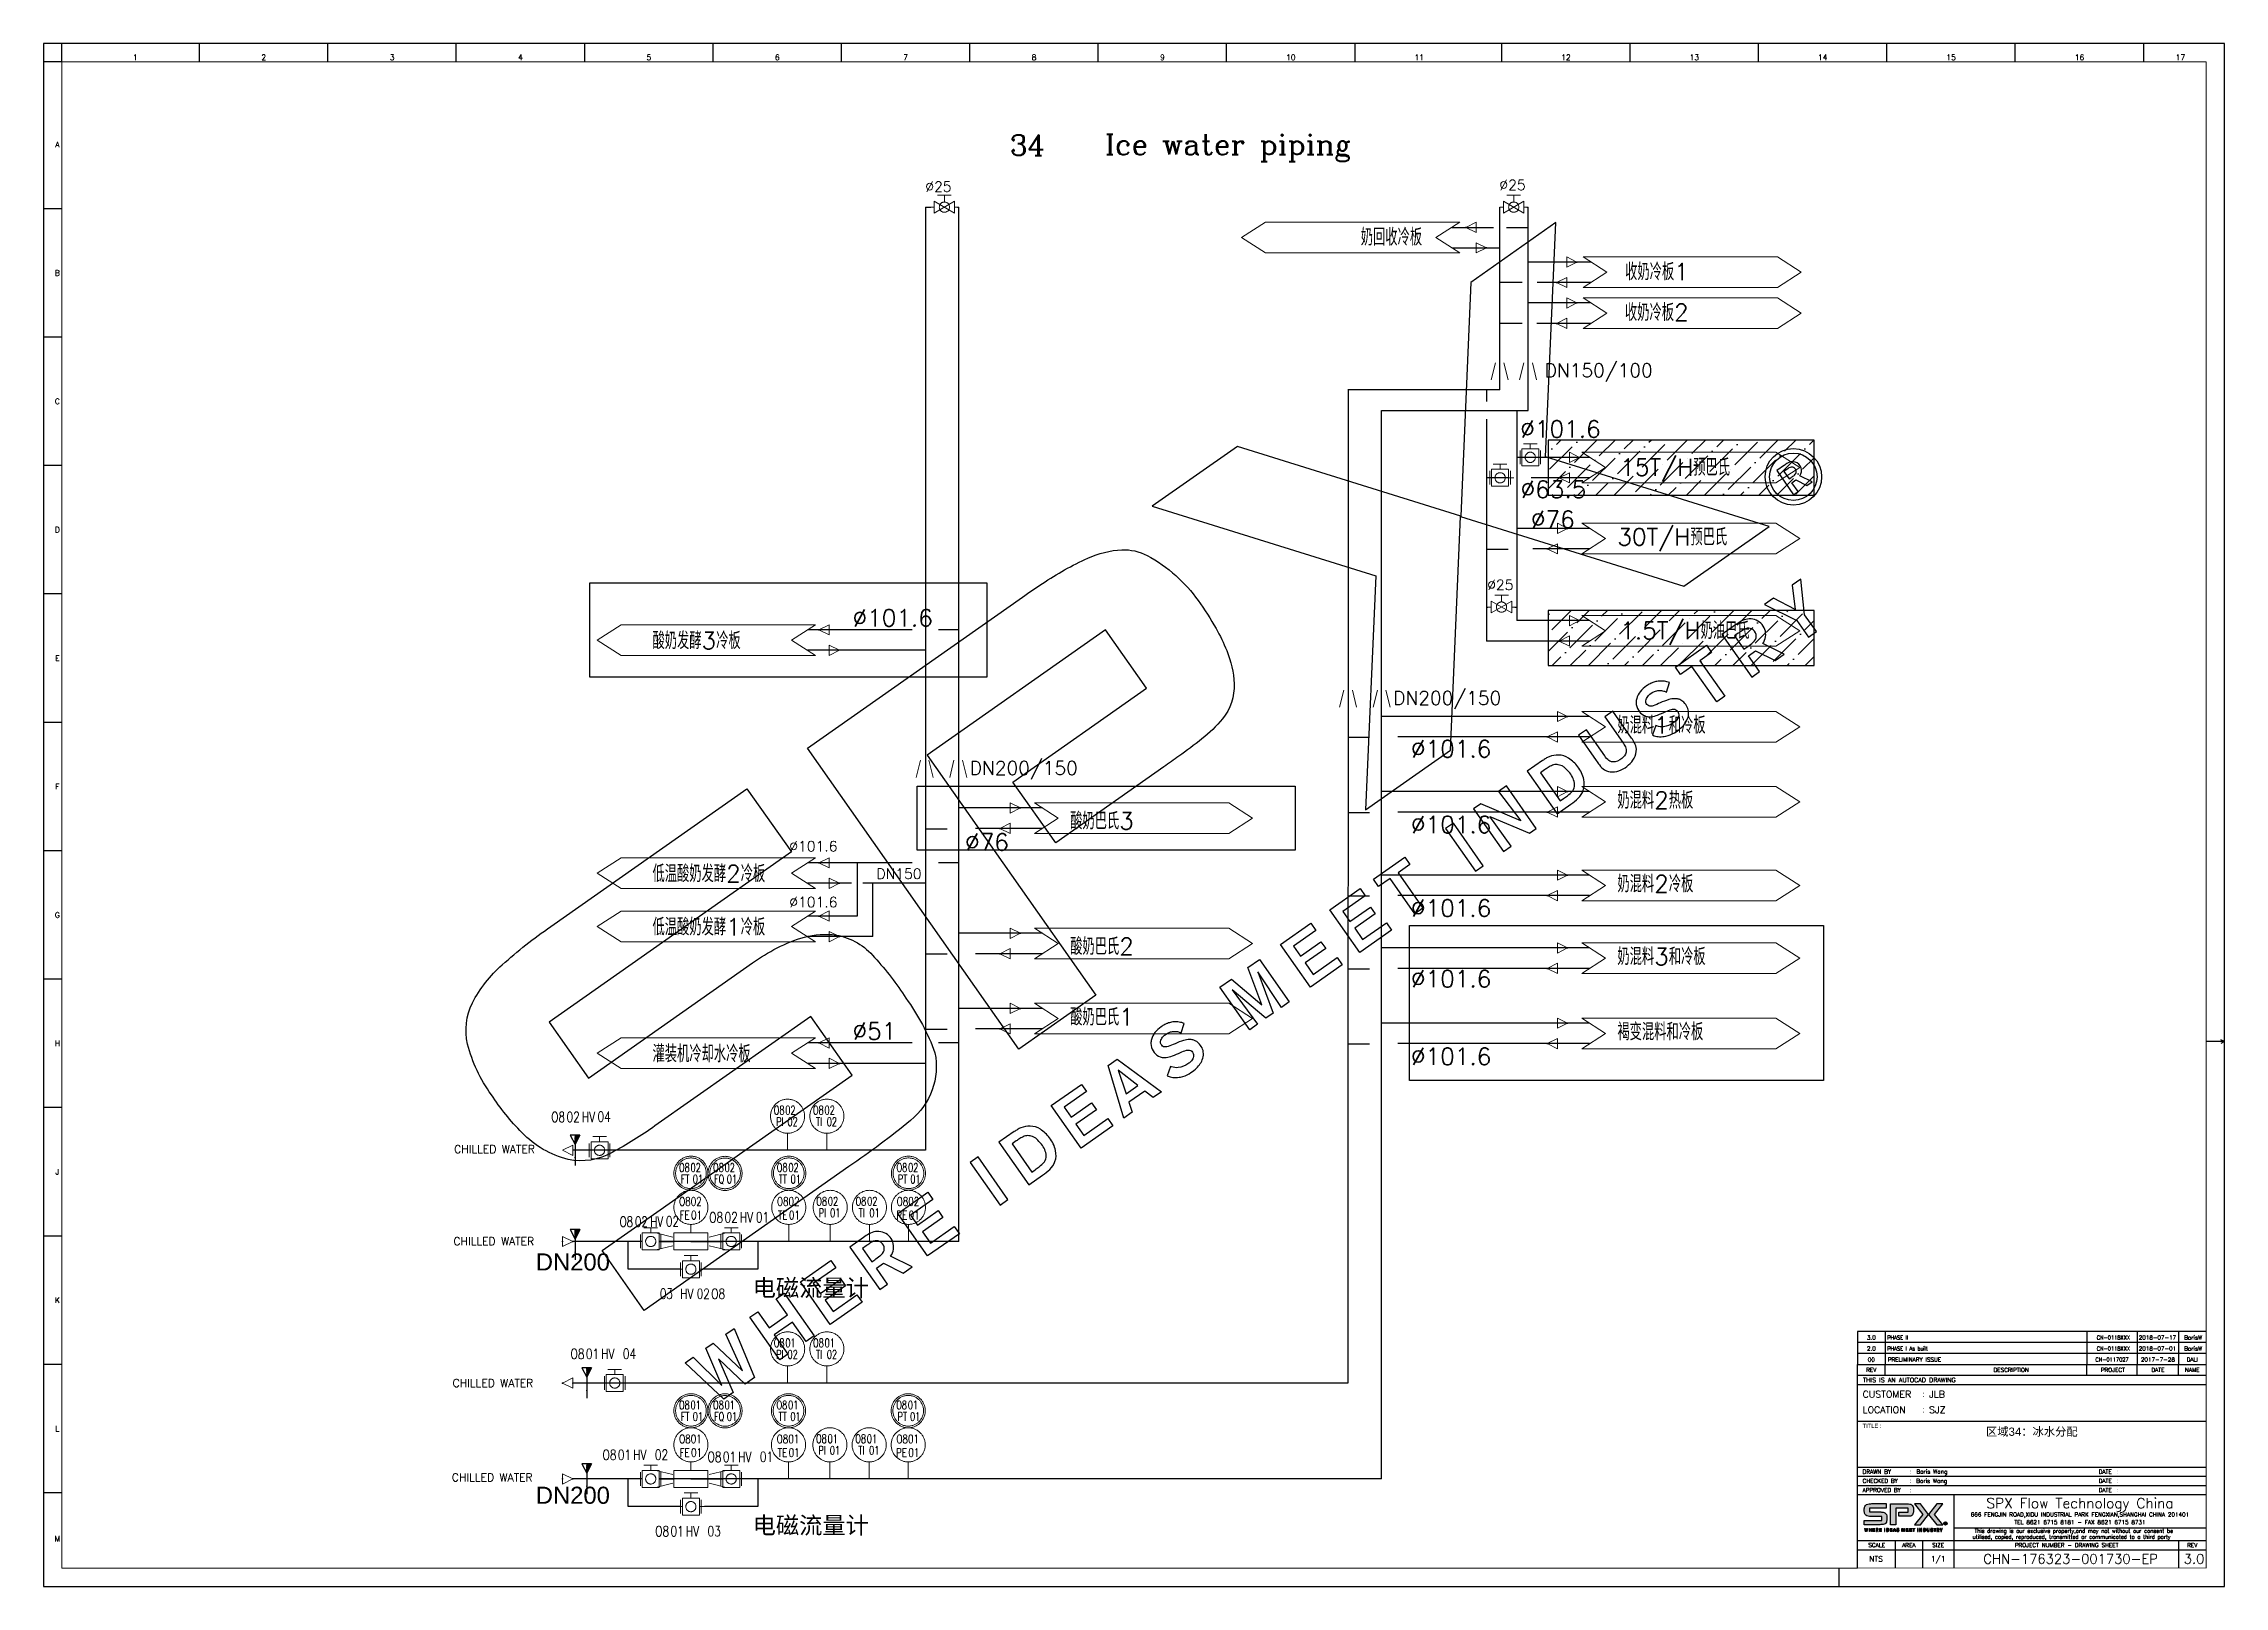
# Paper-space layout 'U3' of a CAD drawing. Header units: inches. Extents: x 0 to 2378, y 0 to 1682.
# The model-space entities are those that its viewports show. They can reach past a viewport. Long polylines and large blocks are cut down to what shows.
import ezdxf
from ezdxf.enums import TextEntityAlignment as Align

# ---------------------------------------------------------------- set-up
doc = ezdxf.new("R2010")
doc.units = ezdxf.units.IN
doc.header["$MEASUREMENT"] = 0
doc.layers.add('$FLOW_FREEZE', color=7, linetype='Continuous', plot=False)
for name, color, linetype, lineweight in [('31 Equipment', 7, 'Continuous', 9), ('43 TXT Chinese', 7, 'Continuous', 9), ('61 Revision Cloud', 1, 'Continuous', 9)]:
    doc.layers.add(name, color=color, linetype=linetype, lineweight=lineweight)
doc.layers.add('AM_VIEWS', color=1, linetype='Continuous', lineweight=15, plot=False)
for name, color, linetype in [('Future', 140, 'Continuous'), ('MATERIEL-DIVERS', 7, 'Continuous'), ('PHASE I', 8, 'Continuous'), ('REPERES', 7, 'Continuous'), ('TEXTES', 7, 'Continuous'), ('TITRE', 7, 'Continuous'), ('TUYAUTERIE-EAU', 5, 'Continuous'), ('TUYAUTERIE-EAU UTILITES FROIDE', 142, 'Continuous'), ('TXT_FR', 7, 'Continuous')]:
    doc.layers.add(name, color=color, linetype=linetype)
doc.layers.add('LOGO', color=7, linetype='Continuous', true_color=0xebebeb)
doc.layers.get('REPERES').off()
doc.styles.add('ROMANC', font='romanc')
doc.styles.add('ROMANS', font='ROMANS.SHX')
doc.styles.add('ROMANT', font='romant')
doc.styles.get("Standard").update_dxf_attribs({"font": 'arial.ttf'})
doc.styles.add('SWISS', font='swiss.ttf')
doc.styles.add('USER1', font='TXT.SHX', dxfattribs={"bigfont": 'gbcbig.shx'})

psp = doc.layouts.new('U3')

msp = doc.modelspace()

# ---------------------------------------------------------------- texts
at = {"layer": '43 TXT Chinese', "style": 'USER1'}
for s, height, p in [('%%C25', 3, (12208.66, 19086.47)), ('%%C25', 3, (12377.1, 19086.96)), ('奶回收冷板', 5, (12336.43, 19070.68)), ('收奶冷板1', 5, (12413.99, 19060.5)), ('收奶冷板2', 5, (12413.94, 19048.57)), ('%%C101.6', 5, (12383.24, 19014.36)), ('15T/H预巴氏', 5, (12412.56, 19003.16)), ('%%C63.5', 5, (12383.33, 18996.68)), ('%%C76', 5, (12386.36, 18987.85)), ('30T/H预巴氏', 5, (12411.72, 18982.71)), ('%%C25', 3, (12373.51, 18969.65)), ('%%C101.6', 5, (12187.32, 18958.95)), ('1.5T/H奶油巴氏', 5, (12412.56, 18955.26)), ('酸奶发酵3冷板', 5, (12128.62, 18952.3)), ('奶混料1和冷板', 5, (12411.72, 18927.51)), ('%%C101.6', 5, (12351.16, 18920.55)), ('奶混料2热板', 5, (12411.72, 18905.47)), ('酸奶巴氏3', 5, (12251.16, 18899.41)), ('%%C101.6', 5, (12351.16, 18898.33)), ('%%C101.6', 3, (12168.76, 18892.97)), ('%%C76', 5, (12220.33, 18893.18)), ('低温酸奶发酵2冷板', 5, (12128.62, 18883.94)), ('DN150', 3, (12194.34, 18884.91)), ('奶混料2冷板', 5, (12411.72, 18880.95)), ('%%C101.6', 3, (12168.76, 18876.59)), ('%%C101.6', 5, (12351.16, 18873.82)), ('低温酸奶发酵1冷板', 5, (12128.62, 18868.31)), ('酸奶巴氏2', 5, (12251.16, 18862.6)), ('奶混料3和冷板', 5, (12411.72, 18859.61)), ('%%C101.6', 5, (12351.16, 18853.1)), ('酸奶巴氏1', 5, (12251.16, 18841.89)), ('%%C51', 5, (12187.32, 18837.75)), ('褐变混料和冷板', 5, (12411.72, 18837.56)), ('灌装机冷却水冷板', 5, (12128.62, 18831.1)), ('%%C101.6', 5, (12351.16, 18830.32))]:
    msp.add_text(s, height=height, dxfattribs=at).set_placement(p)
for s, p in [('DN150/100', (12390.38, 19032.05)), ('DN200/150', (12345.93, 18935.98)), ('DN200/150', (12221.7, 18915.43))]:
    msp.add_text(s, height=4, rotation=359.99983, dxfattribs=at).set_placement(p)
at = {"layer": '43 TXT Chinese'}
for s, p in [('DN200', (12094.39, 18770.03)), ('电磁流量计', (12158.01, 18762.44)), ('DN200', (12094.39, 18701.59)), ('电磁流量计', (12158.01, 18692.79))]:
    msp.add_text(s, height=5, dxfattribs=at).set_placement(p)
at = {"layer": 'TXT_FR', "style": 'ROMANC'}
for s, height, p in [('34', 6, (12233.48, 19097.14)), ('Ice water piping', 6, (12261.42, 19097.35)), ('CHILLED WATER ', 2.31, (12070.45, 18804.46)), ('CHILLED WATER ', 2.31, (12070.24, 18777.46)), ('CHILLED WATER ', 2.31, (12069.99, 18735.84)), ('CHILLED WATER ', 2.31, (12069.78, 18708.17))]:
    msp.add_text(s, height=height, dxfattribs=at).set_placement(p)

# ---------------------------------------------------------------- blocks, each defined once
blk = doc.blocks.new('SPX-LOGO')
h = blk.add_hatch(color=252)
h.paths.add_polyline_path([(-0.678, 0.153), (-0.991, 0.153), (-0.991, 0.26), (-0.529, 0.26), (-0.53, 0.38), (-0.903, 0.38, 0.033275), (-0.999, 0.375, 0.091798), (-1.071, 0.353, 0.172117), (-1.114, 0.305, 0.092797), (-1.129, 0.219, 0.050192), (-1.124, 0.143, 0.144364), (-1.089, 0.068, 0.186105), (-1.027, 0.037, 0.03768), (-0.949, 0.033), (-0.652, 0.033), (-0.652, -0.079), (-1.128, -0.079), (-1.128, -0.193), (-0.738, -0.193, 0.022806), (-0.618, -0.189, 0.276305), (-0.526, -0.125, 0.070437), (-0.514, -0.029, 0.042098), (-0.518, 0.051, 0.174287), (-0.547, 0.114, 0.099644), (-0.589, 0.139, 0.054927), (-0.634, 0.15, 0.031964)])
h.paths.add_polyline_path([(-0.416, -0.195), (-0.27, -0.195), (-0.27, 0.261), (0.07, 0.261), (0.07, 0.151), (-0.185, 0.151), (-0.184, 0.035), (0.023, 0.035, 0.002956), (0.05, 0.035, 0.013973), (0.095, 0.036, 0.050969), (0.139, 0.043, 0.176136), (0.185, 0.078, 0.0877), (0.206, 0.126, 0.032753), (0.212, 0.164, 0.026321), (0.214, 0.216, 0.056445), (0.208, 0.269, 0.059255), (0.189, 0.319, 0.128051), (0.162, 0.349, 0.092764), (0.112, 0.369, 0.044287), (0.031, 0.377, 0.007759), (-0.007, 0.378), (-0.416, 0.378)])
h.paths.add_polyline_path([(-1.056, -0.358), (-1.069, -0.296), (-1.083, -0.296), (-1.096, -0.358), (-1.107, -0.296), (-1.122, -0.296), (-1.105, -0.377), (-1.088, -0.377), (-1.076, -0.321), (-1.065, -0.377), (-1.047, -0.377), (-1.029, -0.296), (-1.045, -0.296)])
h.paths.add_polyline_path([(-0.984, -0.327), (-0.984, -0.296), (-0.999, -0.296), (-0.999, -0.377), (-0.984, -0.377), (-0.984, -0.34), (-0.949, -0.34), (-0.949, -0.377), (-0.934, -0.377), (-0.934, -0.296), (-0.949, -0.296), (-0.949, -0.327)])
h.paths.add_polyline_path([(-0.888, -0.342), (-0.849, -0.342), (-0.849, -0.329), (-0.888, -0.329), (-0.888, -0.31), (-0.845, -0.31), (-0.845, -0.296), (-0.903, -0.296), (-0.903, -0.377), (-0.842, -0.377), (-0.842, -0.364), (-0.888, -0.364)])
h.paths.add_polyline_path([(-0.78, -0.347), (-0.764, -0.377), (-0.747, -0.377), (-0.765, -0.344, 0.524), (-0.754, -0.306, 0.20667), (-0.772, -0.297, 0.017911), (-0.783, -0.296), (-0.809, -0.296), (-0.809, -0.377), (-0.794, -0.377), (-0.794, -0.347)])
h.paths.add_polyline_path([(-0.788, -0.335), (-0.794, -0.335), (-0.794, -0.309), (-0.787, -0.309, 0.003128), (-0.781, -0.309, -0.049435), (-0.773, -0.31, -0.225209), (-0.766, -0.316, -0.21086), (-0.765, -0.327, -0.250131), (-0.773, -0.334, -0.050266), (-0.778, -0.335, -0.010876)], flags=16)
h.paths.add_polyline_path([(-0.703, -0.342), (-0.664, -0.342), (-0.664, -0.329), (-0.703, -0.329), (-0.703, -0.31), (-0.66, -0.31), (-0.66, -0.296), (-0.718, -0.296), (-0.718, -0.377), (-0.657, -0.377), (-0.657, -0.364), (-0.703, -0.364)])
h.paths.add_polyline_path([(-0.565, -0.296), (-0.58, -0.296), (-0.58, -0.377), (-0.565, -0.377)])
h.paths.add_polyline_path([(-0.525, -0.377), (-0.499, -0.377, 0.031777), (-0.484, -0.376, 0.128547), (-0.471, -0.371, 0.133781), (-0.46, -0.358, 0.112895), (-0.456, -0.336, 0.080874), (-0.46, -0.317, 0.144166), (-0.47, -0.304, 0.095013), (-0.484, -0.297, 0.055415), (-0.49, -0.297, -0.006698), (-0.496, -0.296), (-0.525, -0.296)])
h.paths.add_polyline_path([(-0.51, -0.31), (-0.502, -0.31, -0.03666), (-0.495, -0.31, -0.022634), (-0.487, -0.311, -0.150643), (-0.481, -0.315, -0.046834), (-0.476, -0.321, -0.106102), (-0.474, -0.325, -0.020465), (-0.472, -0.336, -0.160217), (-0.477, -0.356, -0.193284), (-0.484, -0.362, -0.05933), (-0.495, -0.363, -0.008228), (-0.503, -0.364), (-0.51, -0.364)], flags=16)
h.paths.add_polyline_path([(-0.41, -0.342), (-0.371, -0.342), (-0.371, -0.329), (-0.41, -0.329), (-0.41, -0.31), (-0.368, -0.31), (-0.368, -0.296), (-0.425, -0.296), (-0.425, -0.377), (-0.365, -0.377), (-0.365, -0.364), (-0.41, -0.364)])
h.paths.add_polyline_path([(-0.293, -0.361), (-0.288, -0.377), (-0.272, -0.377), (-0.3, -0.296), (-0.317, -0.296), (-0.344, -0.377), (-0.328, -0.377), (-0.323, -0.361)])
h.paths.add_polyline_path([(-0.297, -0.348), (-0.319, -0.348), (-0.308, -0.311)], flags=16)
h.paths.add_polyline_path([(-0.198, -0.357, -0.169816), (-0.201, -0.362, -0.135615), (-0.208, -0.365, -0.025129), (-0.214, -0.365, -0.126519), (-0.229, -0.362, -0.122897), (-0.237, -0.355), (-0.238, -0.353), (-0.251, -0.362), (-0.249, -0.365, 0.067654), (-0.243, -0.371, 0.061388), (-0.235, -0.376, 0.081233), (-0.221, -0.379, 0.04931), (-0.209, -0.379, 0.051957), (-0.199, -0.377, 0.065204), (-0.192, -0.373, 0.111441), (-0.185, -0.366, 0.096126), (-0.182, -0.358, 0.092825), (-0.182, -0.349, 0.095457), (-0.184, -0.342, 0.097406), (-0.19, -0.336, 0.008749), (-0.19, -0.336, 0.076299), (-0.198, -0.332, 0.027392), (-0.212, -0.328, -0.022886), (-0.224, -0.326, -0.163146), (-0.23, -0.322, -0.224828), (-0.23, -0.315, -0.149356), (-0.23, -0.314, -0.124193), (-0.227, -0.311, -0.102413), (-0.22, -0.308, -0.108875), (-0.209, -0.309, -0.074426), (-0.203, -0.311, -0.09863), (-0.196, -0.318, -0.00106), (-0.194, -0.32), (-0.182, -0.311, 0.042363), (-0.188, -0.304, 0.04553), (-0.193, -0.3, 0.070686), (-0.197, -0.298, 0.050157), (-0.203, -0.296, 0.06914), (-0.208, -0.295, 0.046361), (-0.215, -0.294, 0.068931), (-0.228, -0.296, 0.097642), (-0.238, -0.302, 0.07143), (-0.243, -0.306, 0.142415), (-0.247, -0.318, 0.131573), (-0.244, -0.329, 0.147218), (-0.236, -0.338, 0.082728), (-0.226, -0.341, 0.013337), (-0.214, -0.344, -0.036088), (-0.204, -0.347, -0.139463), (-0.199, -0.35, -0.236758)])
h.paths.add_polyline_path([(-0.042, -0.311), (-0.044, -0.377), (-0.029, -0.377), (-0.029, -0.296), (-0.051, -0.296), (-0.066, -0.356), (-0.082, -0.296), (-0.104, -0.296), (-0.104, -0.377), (-0.09, -0.377), (-0.091, -0.311), (-0.073, -0.377), (-0.06, -0.377)])
h.paths.add_polyline_path([(0.026, -0.364), (0.026, -0.342), (0.065, -0.342), (0.065, -0.329), (0.026, -0.329), (0.026, -0.31), (0.069, -0.31), (0.069, -0.296), (0.011, -0.296), (0.011, -0.377), (0.072, -0.377), (0.072, -0.364)])
h.paths.add_polyline_path([(0.166, -0.377), (0.166, -0.364), (0.12, -0.364), (0.12, -0.342), (0.159, -0.342), (0.159, -0.329), (0.12, -0.329), (0.12, -0.31), (0.163, -0.31), (0.163, -0.296), (0.105, -0.296), (0.105, -0.377)])
h.paths.add_polyline_path([(0.225, -0.31), (0.247, -0.31), (0.247, -0.296), (0.188, -0.296), (0.188, -0.31), (0.21, -0.31), (0.21, -0.377), (0.225, -0.377)])
h.paths.add_polyline_path([(0.34, -0.296), (0.325, -0.296), (0.325, -0.377), (0.34, -0.377)])
h.paths.add_polyline_path([(0.428, -0.377), (0.441, -0.377), (0.441, -0.296), (0.426, -0.296), (0.428, -0.354), (0.392, -0.296), (0.379, -0.296), (0.379, -0.377), (0.393, -0.377), (0.393, -0.321)])
h.paths.add_polyline_path([(0.481, -0.377), (0.507, -0.377, 0.031777), (0.521, -0.376, 0.128547), (0.535, -0.371, 0.133781), (0.546, -0.358, 0.112895), (0.549, -0.336, 0.080874), (0.545, -0.317, 0.144166), (0.535, -0.304, 0.095013), (0.522, -0.297, 0.055415), (0.516, -0.297, -0.006698), (0.51, -0.296), (0.481, -0.296)])
h.paths.add_polyline_path([(0.496, -0.31), (0.504, -0.31, -0.03666), (0.511, -0.31, -0.022634), (0.518, -0.311, -0.150643), (0.525, -0.315, -0.046834), (0.53, -0.321, -0.106102), (0.532, -0.325, -0.020465), (0.533, -0.336, -0.160217), (0.529, -0.356, -0.193284), (0.521, -0.362, -0.05933), (0.51, -0.363, -0.008228), (0.502, -0.364), (0.496, -0.364)], flags=16)
h.paths.add_polyline_path([(0.593, -0.346), (0.593, -0.296), (0.578, -0.296), (0.578, -0.345, 0.005653), (0.578, -0.353, 0.118938), (0.581, -0.364, 0.12451), (0.589, -0.373, 0.105354), (0.601, -0.378, 0.070072), (0.616, -0.379, 0.091795), (0.629, -0.376, 0.129452), (0.64, -0.366, 0.1122), (0.643, -0.356, 0.024192), (0.643, -0.349), (0.643, -0.296), (0.628, -0.296), (0.628, -0.345, -0.02122), (0.628, -0.352, -0.206511), (0.624, -0.361, -0.165068), (0.613, -0.365, -0.190224), (0.598, -0.361, -0.123531), (0.594, -0.356, -0.090202)])
h.paths.add_polyline_path([(0.694, -0.315, -0.149356), (0.694, -0.314, -0.124193), (0.697, -0.311, -0.102413), (0.703, -0.308, -0.108875), (0.714, -0.309, -0.074426), (0.721, -0.311, -0.09863), (0.728, -0.318, -0.00106), (0.729, -0.32), (0.742, -0.311, 0.042363), (0.736, -0.304, 0.04553), (0.73, -0.3, 0.070686), (0.726, -0.298, 0.050157), (0.72, -0.296, 0.06914), (0.716, -0.295, 0.046361), (0.709, -0.294, 0.068931), (0.696, -0.296, 0.097642), (0.685, -0.302, 0.07143), (0.681, -0.306, 0.142415), (0.677, -0.318, 0.131573), (0.679, -0.329, 0.147218), (0.688, -0.338, 0.082728), (0.697, -0.341, 0.013337), (0.71, -0.344, -0.036088), (0.72, -0.347, -0.139463), (0.724, -0.35, -0.236758), (0.726, -0.357, -0.169816), (0.722, -0.362, -0.135615), (0.716, -0.365, -0.025129), (0.71, -0.365, -0.126519), (0.694, -0.362, -0.122897), (0.686, -0.355), (0.685, -0.353), (0.673, -0.362), (0.675, -0.365, 0.067654), (0.68, -0.371, 0.061388), (0.689, -0.376, 0.081233), (0.703, -0.379, 0.04931), (0.715, -0.379, 0.051957), (0.724, -0.377, 0.065204), (0.732, -0.373, 0.111441), (0.739, -0.366, 0.096126), (0.742, -0.358, 0.092825), (0.742, -0.349, 0.095457), (0.739, -0.342, 0.097406), (0.734, -0.336, 0.008749), (0.734, -0.336, 0.076299), (0.725, -0.332, 0.027392), (0.712, -0.328, -0.022886), (0.7, -0.326, -0.163146), (0.694, -0.322, -0.224828)])
h.paths.add_polyline_path([(0.785, -0.31), (0.785, -0.377), (0.8, -0.377), (0.8, -0.31), (0.822, -0.31), (0.822, -0.296), (0.763, -0.296), (0.763, -0.31)])
h.paths.add_polyline_path([(0.851, -0.296), (0.851, -0.377), (0.866, -0.377), (0.866, -0.347), (0.88, -0.347), (0.896, -0.377), (0.913, -0.377), (0.895, -0.344, 0.524), (0.906, -0.306, 0.20667), (0.888, -0.297, 0.017911), (0.877, -0.296)])
h.paths.add_polyline_path([(0.873, -0.309, 0.003128), (0.879, -0.309, -0.049435), (0.887, -0.31, -0.225209), (0.894, -0.316, -0.21086), (0.895, -0.327, -0.250131), (0.887, -0.334, -0.050266), (0.882, -0.335, -0.010876), (0.872, -0.335), (0.866, -0.335), (0.866, -0.309)], flags=16)
h.paths.add_polyline_path([(0.967, -0.33), (0.95, -0.296), (0.932, -0.296), (0.959, -0.345), (0.959, -0.377), (0.974, -0.377), (0.974, -0.345), (1.002, -0.296), (0.985, -0.296)])
at = {"true_color": 0x50a025}
h = blk.add_hatch(color=74, dxfattribs=at)
h.paths.add_polyline_path([(0.624, 0.089), (0.402, 0.377), (0.24, 0.377), (0.463, 0.088), (0.24, -0.201), (0.402, -0.201)])
h.paths.add_polyline_path([(0.786, 0.088), (1.008, 0.377), (0.846, 0.377), (0.624, 0.088), (0.846, -0.201), (1.008, -0.201)])
at = {"color": 252}
for points in [[(-0.738, -0.193), (-1.128, -0.193), (-1.128, -0.079), (-0.652, -0.079), (-0.652, 0.033), (-0.949, 0.033, -0.03768), (-1.027, 0.037, -0.186105), (-1.089, 0.068, -0.144364), (-1.124, 0.143, -0.050192), (-1.129, 0.219, -0.092797), (-1.114, 0.305, -0.172117), (-1.071, 0.353, -0.091798), (-0.999, 0.375, -0.033275), (-0.903, 0.38), (-0.53, 0.38), (-0.529, 0.26), (-0.991, 0.26), (-0.991, 0.153), (-0.678, 0.153, -0.031964), (-0.634, 0.15, -0.054927), (-0.589, 0.139, -0.099644), (-0.547, 0.114, -0.174287), (-0.518, 0.051, -0.042098), (-0.514, -0.029, -0.070437), (-0.526, -0.125, -0.277176), (-0.618, -0.189, -0.02274), (-0.738, -0.193, -15.204765), (-0.738, -0.193, -0.986388)], [(0.021, 0.035), (-0.184, 0.035), (-0.185, 0.151), (0.07, 0.151), (0.07, 0.261), (-0.27, 0.261), (-0.27, -0.195), (-0.416, -0.195), (-0.416, 0.378), (-0.007, 0.378, -0.007759), (0.031, 0.377, -0.044287), (0.112, 0.369, -0.092764), (0.162, 0.349, -0.128051), (0.189, 0.319, -0.061287), (0.208, 0.268, -0.054538), (0.214, 0.216, -0.026321), (0.212, 0.164, -0.032753), (0.206, 0.126, -0.0877), (0.185, 0.078, -0.176136), (0.139, 0.043, -0.050969), (0.095, 0.036, -0.013973), (0.05, 0.035, -0.003129), (0.021, 0.035)], [(-0.794, -0.347), (-0.78, -0.347), (-0.764, -0.377), (-0.747, -0.377), (-0.765, -0.344, 0.524), (-0.754, -0.306, 0.20667), (-0.772, -0.297, 0.017911), (-0.783, -0.296), (-0.783, -0.296), (-0.809, -0.296), (-0.809, -0.377), (-0.794, -0.377)], [(-0.765, -0.327, 0.21086), (-0.766, -0.316, 0.225209), (-0.773, -0.31, 0.049435), (-0.781, -0.309, -0.003128), (-0.787, -0.309), (-0.787, -0.309), (-0.794, -0.309), (-0.794, -0.335), (-0.788, -0.335, 0.010876), (-0.778, -0.335, 0.050266), (-0.773, -0.334, 0.250131)], [(-0.484, -0.376, 0.128547), (-0.471, -0.371, 0.133781), (-0.46, -0.358, 0.112895), (-0.456, -0.336, 0.080874), (-0.46, -0.317, 0.144166), (-0.47, -0.304, 0.095013), (-0.484, -0.297, 0.055415), (-0.49, -0.297, -0.006698), (-0.496, -0.296), (-0.496, -0.296), (-0.525, -0.296), (-0.525, -0.377), (-0.499, -0.377, 0.031777)], [(-0.495, -0.363, 0.05933), (-0.484, -0.362, 0.193284), (-0.477, -0.356, 0.160217), (-0.472, -0.336, 0.020465), (-0.474, -0.325, 0.106102), (-0.476, -0.321, 0.046834), (-0.481, -0.315, 0.150643), (-0.487, -0.311, 0.022634), (-0.495, -0.31, 0.03666), (-0.502, -0.31), (-0.502, -0.31), (-0.51, -0.31), (-0.51, -0.364), (-0.503, -0.364, 0.008228)], [(-0.209, -0.379), (-0.209, -0.379, 0.049801), (-0.2, -0.377, 0.068284), (-0.192, -0.373, 0.111441), (-0.185, -0.366, 0.096126), (-0.182, -0.358, 0.092825), (-0.182, -0.349, 0.095457), (-0.184, -0.342, 0.069929), (-0.188, -0.337, 0.05193), (-0.19, -0.336, 0.076299), (-0.198, -0.332), (-0.198, -0.332), (-0.198, -0.332, 0.027392), (-0.212, -0.328, -0.022886), (-0.224, -0.326), (-0.224, -0.326, -0.163146), (-0.23, -0.322), (-0.23, -0.322, -0.224828), (-0.23, -0.315, -0.149356), (-0.23, -0.314, -0.124193), (-0.227, -0.311, -0.102413), (-0.22, -0.308), (-0.22, -0.308), (-0.22, -0.308), (-0.22, -0.308, -0.108875), (-0.209, -0.309, -0.074426), (-0.203, -0.311, -0.078653), (-0.197, -0.316, -0.001798), (-0.194, -0.32), (-0.182, -0.311), (-0.182, -0.311, 0.042363), (-0.188, -0.304, 0.04553), (-0.193, -0.3, 0.070686), (-0.197, -0.298, 0.050157), (-0.203, -0.296, 0.06914), (-0.208, -0.295, 0.046361), (-0.215, -0.294, 0.068931), (-0.228, -0.296, 0.097642), (-0.238, -0.302, 0.07143), (-0.243, -0.306, 0.142415), (-0.247, -0.318, 0.131573), (-0.244, -0.329, 0.147218), (-0.236, -0.338, 0.082728), (-0.226, -0.341, 0.014393), (-0.213, -0.344, -0.032715), (-0.204, -0.347, -0.139463), (-0.199, -0.35, -0.236758), (-0.198, -0.357, -0.169816), (-0.201, -0.362, -0.135615), (-0.208, -0.365, -0.025129), (-0.214, -0.365, -0.126519), (-0.229, -0.362, -0.122897), (-0.237, -0.355), (-0.238, -0.353), (-0.251, -0.362), (-0.249, -0.365, 0.067654), (-0.243, -0.371, 0.061388), (-0.235, -0.376, 0.081233), (-0.221, -0.379, 0.04931)], [(0.521, -0.376, 0.128547), (0.535, -0.371, 0.133781), (0.546, -0.358, 0.112895), (0.549, -0.336, 0.080874), (0.545, -0.317, 0.144166), (0.535, -0.304, 0.095013), (0.522, -0.297, 0.055415), (0.516, -0.297, -0.006698), (0.51, -0.296), (0.51, -0.296), (0.481, -0.296), (0.481, -0.377), (0.507, -0.377, 0.031777)], [(0.51, -0.363, 0.05933), (0.521, -0.362, 0.193284), (0.529, -0.356, 0.160217), (0.533, -0.336, 0.020465), (0.532, -0.325, 0.106102), (0.53, -0.321, 0.046834), (0.525, -0.315, 0.150643), (0.518, -0.311, 0.022634), (0.511, -0.31, 0.03666), (0.504, -0.31), (0.504, -0.31), (0.496, -0.31), (0.496, -0.364), (0.502, -0.364, 0.008228)], [(0.64, -0.366, 0.1122), (0.643, -0.356, 0.028889), (0.643, -0.347), (0.643, -0.347), (0.643, -0.296), (0.628, -0.296), (0.628, -0.345, -0.024842), (0.628, -0.353, -0.1821), (0.624, -0.361, -0.165068), (0.613, -0.365, -0.190224), (0.598, -0.361, -0.123531), (0.594, -0.356, -0.090202), (0.593, -0.346), (0.593, -0.296), (0.578, -0.296), (0.578, -0.345, 0.005653), (0.578, -0.353, 0.118938), (0.581, -0.364, 0.12451), (0.589, -0.373, 0.1104), (0.602, -0.379, 0.066986), (0.616, -0.379, 0.091795), (0.629, -0.376, 0.129452)], [(0.68, -0.371, 0.061388), (0.689, -0.376), (0.689, -0.376, 0.081233), (0.703, -0.379, 0.04931), (0.715, -0.379), (0.715, -0.379, 0.049801), (0.724, -0.377, 0.068284), (0.732, -0.373, 0.111441), (0.739, -0.366, 0.096126), (0.742, -0.358, 0.092825), (0.742, -0.349, 0.095457), (0.739, -0.342, 0.069929), (0.736, -0.337, 0.05193), (0.734, -0.336, 0.076299), (0.725, -0.332), (0.725, -0.332), (0.725, -0.332, 0.027392), (0.712, -0.328, -0.022886), (0.7, -0.326), (0.7, -0.326, -0.163146), (0.694, -0.322), (0.694, -0.322, -0.224828), (0.694, -0.315, -0.149356), (0.694, -0.314, -0.124193), (0.697, -0.311, -0.102413), (0.703, -0.308), (0.703, -0.308), (0.703, -0.308), (0.703, -0.308, -0.108875), (0.714, -0.309, -0.074426), (0.721, -0.311, -0.078653), (0.727, -0.316, -0.001798), (0.729, -0.32), (0.742, -0.311), (0.742, -0.311, 0.042363), (0.736, -0.304, 0.04553), (0.73, -0.3, 0.070686), (0.726, -0.298, 0.050157), (0.72, -0.296, 0.06914), (0.716, -0.295, 0.046361), (0.709, -0.294, 0.068931), (0.696, -0.296, 0.097642), (0.685, -0.302, 0.07143), (0.681, -0.306, 0.142415), (0.677, -0.318, 0.131573), (0.679, -0.329, 0.147218), (0.688, -0.338, 0.082728), (0.697, -0.341, 0.014393), (0.711, -0.344, -0.032715), (0.72, -0.347, -0.139463), (0.724, -0.35, -0.236758), (0.726, -0.357, -0.169816), (0.722, -0.362, -0.135615), (0.716, -0.365, -0.025129), (0.71, -0.365, -0.126519), (0.694, -0.362, -0.122897), (0.686, -0.355), (0.685, -0.353), (0.673, -0.362), (0.675, -0.365, 0.067654)], [(0.866, -0.347), (0.88, -0.347), (0.896, -0.377), (0.913, -0.377), (0.895, -0.344, 0.524), (0.906, -0.306, 0.20667), (0.888, -0.297, 0.017911), (0.877, -0.296), (0.877, -0.296), (0.851, -0.296), (0.851, -0.377), (0.866, -0.377)], [(0.882, -0.335, 0.050266), (0.887, -0.334, 0.250131), (0.895, -0.327, 0.21086), (0.894, -0.316, 0.225209), (0.887, -0.31, 0.049435), (0.879, -0.309, -0.003128), (0.873, -0.309), (0.873, -0.309), (0.866, -0.309), (0.866, -0.335), (0.872, -0.335, 0.010876)]]:
    blk.add_lwpolyline(points, format="xyb", close=True, dxfattribs=at)
at = {"color": 74, "true_color": 0x50a025}
blk.add_lwpolyline([(0.402, 0.377), (0.24, 0.377), (0.463, 0.088), (0.24, -0.201), (0.402, -0.201), (0.624, 0.088), (0.846, -0.201), (1.008, -0.201), (0.786, 0.088), (1.008, 0.377), (0.846, 0.377), (0.625, 0.088), (0.402, 0.377)], close=True, dxfattribs=at)
at = {"color": 252, "lineweight": 0}
for points in [[(-1.096, -0.358), (-1.083, -0.296), (-1.069, -0.296), (-1.056, -0.358), (-1.045, -0.296), (-1.029, -0.296), (-1.029, -0.296), (-1.047, -0.377), (-1.065, -0.377), (-1.076, -0.321), (-1.088, -0.377), (-1.105, -0.377), (-1.122, -0.296), (-1.107, -0.296)], [(-0.984, -0.327), (-0.949, -0.327), (-0.949, -0.296), (-0.934, -0.296), (-0.934, -0.296), (-0.934, -0.377), (-0.949, -0.377), (-0.949, -0.34), (-0.984, -0.34), (-0.984, -0.377), (-0.999, -0.377), (-0.999, -0.296), (-0.984, -0.296)], [(-0.845, -0.296), (-0.845, -0.31), (-0.888, -0.31), (-0.888, -0.31), (-0.888, -0.329), (-0.849, -0.329), (-0.849, -0.342), (-0.888, -0.342), (-0.888, -0.364), (-0.842, -0.364), (-0.842, -0.377), (-0.903, -0.377), (-0.903, -0.296)], [(-0.66, -0.296), (-0.66, -0.31), (-0.703, -0.31), (-0.703, -0.31), (-0.703, -0.329), (-0.664, -0.329), (-0.664, -0.342), (-0.703, -0.342), (-0.703, -0.364), (-0.657, -0.364), (-0.657, -0.377), (-0.718, -0.377), (-0.718, -0.296)], [(-0.368, -0.31), (-0.41, -0.31), (-0.41, -0.31), (-0.41, -0.329), (-0.371, -0.329), (-0.371, -0.342), (-0.41, -0.342), (-0.41, -0.364), (-0.365, -0.364), (-0.365, -0.377), (-0.425, -0.377), (-0.425, -0.296), (-0.368, -0.296)], [(0.069, -0.31), (0.026, -0.31), (0.026, -0.31), (0.026, -0.329), (0.065, -0.329), (0.065, -0.342), (0.026, -0.342), (0.026, -0.364), (0.072, -0.364), (0.072, -0.377), (0.011, -0.377), (0.011, -0.296), (0.069, -0.296)], [(0.163, -0.31), (0.12, -0.31), (0.12, -0.31), (0.12, -0.329), (0.159, -0.329), (0.159, -0.342), (0.12, -0.342), (0.12, -0.364), (0.166, -0.364), (0.166, -0.377), (0.105, -0.377), (0.105, -0.296), (0.163, -0.296)]]:
    blk.add_lwpolyline(points, close=True, dxfattribs=at)
at = {"color": 252}
for points in [[(-0.565, -0.377), (-0.565, -0.296), (-0.58, -0.296), (-0.58, -0.377)], [(-0.3, -0.296), (-0.272, -0.377), (-0.288, -0.377), (-0.293, -0.361), (-0.323, -0.361), (-0.328, -0.377), (-0.344, -0.377), (-0.317, -0.296)], [(-0.308, -0.311), (-0.319, -0.348), (-0.297, -0.348)], [(-0.082, -0.296), (-0.066, -0.356), (-0.051, -0.296), (-0.029, -0.296), (-0.029, -0.377), (-0.044, -0.377), (-0.042, -0.311), (-0.06, -0.377), (-0.073, -0.377), (-0.091, -0.311), (-0.09, -0.377), (-0.104, -0.377), (-0.104, -0.377), (-0.104, -0.296)], [(0.188, -0.31), (0.188, -0.296), (0.247, -0.296), (0.247, -0.31), (0.225, -0.31), (0.225, -0.377), (0.21, -0.377), (0.21, -0.377), (0.21, -0.31)], [(0.34, -0.377), (0.34, -0.296), (0.325, -0.296), (0.325, -0.377)], [(0.393, -0.377), (0.393, -0.321), (0.428, -0.377), (0.441, -0.377), (0.441, -0.296), (0.426, -0.296), (0.428, -0.354), (0.392, -0.296), (0.379, -0.296), (0.379, -0.296), (0.379, -0.377)], [(0.763, -0.31), (0.763, -0.296), (0.822, -0.296), (0.822, -0.31), (0.8, -0.31), (0.8, -0.377), (0.785, -0.377), (0.785, -0.377), (0.785, -0.31)], [(0.959, -0.377), (0.974, -0.377), (0.974, -0.345), (1.002, -0.296), (0.985, -0.296), (0.967, -0.33), (0.95, -0.296), (0.932, -0.296), (0.959, -0.345)]]:
    blk.add_lwpolyline(points, close=True, dxfattribs=at)
at = {"color": 253}
for points in [[(1.076, -0.165), (1.084, -0.165), (1.093, -0.182), (1.103, -0.182), (1.093, -0.164, 0.524), (1.099, -0.142, 0.20667), (1.088, -0.137, 0.017911), (1.082, -0.137), (1.082, -0.137), (1.068, -0.137), (1.068, -0.182), (1.076, -0.182)], [(1.085, -0.158, 0.050266), (1.088, -0.158, 0.250131), (1.093, -0.154, 0.21086), (1.092, -0.148, 0.225209), (1.088, -0.144, 0.049435), (1.084, -0.144, -0.003128), (1.08, -0.144), (1.08, -0.144), (1.076, -0.144), (1.076, -0.158), (1.079, -0.158, 0.010876)]]:
    blk.add_lwpolyline(points, format="xyb", close=True, dxfattribs=at)
for radius in [0.044, 0.0369]:
    blk.add_circle((1.084, -0.159), radius, dxfattribs=at)
blk = doc.blocks.new('SPX-LOGO-FOND')
at = {"layer": 'LOGO'}
for points in [[(-0.6781, -0.1927), (-1.068, -0.1927), (-1.0679, -0.0786), (-0.5922, -0.0792), (-0.5922, 0.0326), (-0.8891, 0.0326, -0.03768), (-0.9674, 0.0372, -0.186105), (-1.0297, 0.0677, -0.144364), (-1.0645, 0.143, -0.050192), (-1.0696, 0.2189, -0.092797), (-1.0547, 0.3047, -0.172117), (-1.0117, 0.3528, -0.091798), (-0.9395, 0.3746, -0.033275), (-0.8435, 0.38), (-0.47, 0.38), (-0.4696, 0.2595), (-0.9312, 0.2596), (-0.9312, 0.153), (-0.6188, 0.153, -0.031964), (-0.574, 0.1501, -0.054927), (-0.5294, 0.1393, -0.099644), (-0.487, 0.1136, -0.174287), (-0.4583, 0.0507, -0.042098), (-0.4547, -0.0293, -0.070437), (-0.4666, -0.1249, -0.277176), (-0.5582, -0.1893, -0.02274), (-0.6781, -0.1927, -15.204765), (-0.6781, -0.1927, -0.986388)], [(0.0812, 0.0345), (-0.1247, 0.0345), (-0.1251, 0.1506), (0.1293, 0.1506), (0.1293, 0.2615), (-0.2101, 0.2615), (-0.2099, -0.1952), (-0.3563, -0.1952), (-0.3563, 0.3776), (0.0528, 0.3776, -0.007759), (0.0906, 0.377, -0.044287), (0.1712, 0.3686, -0.092764), (0.2221, 0.349, -0.128051), (0.2489, 0.3191, -0.061287), (0.2676, 0.2676, -0.054538), (0.2738, 0.216, -0.026321), (0.2715, 0.1642, -0.032753), (0.2653, 0.1265, -0.0877), (0.2451, 0.0777, -0.176136), (0.1988, 0.0432, -0.050969), (0.1547, 0.0363, -0.013973), (0.1096, 0.0347, -0.003129), (0.0812, 0.0345)], [(1.1361, -0.1654), (1.1437, -0.1654), (1.1528, -0.1824), (1.1626, -0.1824), (1.1524, -0.1637, 0.524), (1.1587, -0.1422, 0.20667), (1.1481, -0.1367, 0.017911), (1.1422, -0.1365), (1.1422, -0.1365), (1.1276, -0.1365), (1.1276, -0.1824), (1.1361, -0.1824)], [(1.1447, -0.1582, 0.050266), (1.148, -0.1577, 0.250131), (1.1524, -0.1537, 0.21086), (1.1519, -0.1476, 0.225209), (1.1477, -0.1444, 0.049435), (1.1435, -0.144, -0.003128), (1.14, -0.144), (1.14, -0.144), (1.1361, -0.144), (1.1361, -0.1583), (1.1391, -0.1583, 0.010876)], [(-0.734, -0.3472), (-0.7205, -0.3472), (-0.7044, -0.3773), (-0.6871, -0.3773), (-0.7051, -0.3444, 0.524), (-0.6941, -0.3064, 0.20667), (-0.7127, -0.2967, 0.017911), (-0.7232, -0.2963), (-0.7232, -0.2963), (-0.749, -0.2963), (-0.749, -0.3773), (-0.734, -0.3773)], [(-0.4245, -0.3763, 0.128547), (-0.4108, -0.3708, 0.133781), (-0.4004, -0.3576, 0.112895), (-0.3966, -0.3359, 0.080874), (-0.4007, -0.3167, 0.144166), (-0.4108, -0.3037, 0.095013), (-0.4244, -0.2973, 0.055415), (-0.43, -0.2966, -0.006698), (-0.4361, -0.2963), (-0.4361, -0.2963), (-0.4651, -0.2963), (-0.4651, -0.3773), (-0.4392, -0.3773, 0.031777)], [(-0.1492, -0.3789), (-0.1492, -0.3789, 0.049801), (-0.1401, -0.377, 0.068284), (-0.1321, -0.3732, 0.111441), (-0.1249, -0.3661, 0.096126), (-0.1218, -0.3578, 0.092825), (-0.1219, -0.3486, 0.095457), (-0.1245, -0.3417, 0.069929), (-0.1281, -0.3375, 0.05193), (-0.1302, -0.3359, 0.076299), (-0.1386, -0.3317), (-0.1386, -0.3317), (-0.1386, -0.3317, 0.027392), (-0.1524, -0.3282, -0.022886), (-0.1639, -0.3256), (-0.1639, -0.3256, -0.163146), (-0.1698, -0.3217), (-0.1698, -0.3217, -0.224828), (-0.1704, -0.3149, -0.149356), (-0.17, -0.3142, -0.124193), (-0.1673, -0.3112, -0.102413), (-0.1608, -0.3084), (-0.1608, -0.3084), (-0.1608, -0.3084), (-0.1608, -0.3084, -0.108875), (-0.1497, -0.3086, -0.074426), (-0.1429, -0.3114, -0.078653), (-0.1374, -0.3163, -0.001798), (-0.1347, -0.32), (-0.1224, -0.3107), (-0.1224, -0.3107, 0.042363), (-0.1278, -0.3044, 0.04553), (-0.1337, -0.2999, 0.070686), (-0.1377, -0.2977, 0.050157), (-0.1437, -0.2956, 0.06914), (-0.1481, -0.2947, 0.046361), (-0.155, -0.2943, 0.068931), (-0.168, -0.2961, 0.097642), (-0.1786, -0.3016, 0.07143), (-0.183, -0.3063, 0.142415), (-0.1868, -0.3179, 0.131573), (-0.1848, -0.3291, 0.147218), (-0.1762, -0.3379, 0.082728), (-0.1667, -0.3413, 0.014393), (-0.1533, -0.3443, -0.032715), (-0.1439, -0.3468, -0.139463), (-0.1396, -0.3495, -0.236758), (-0.138, -0.3567, -0.169816), (-0.1417, -0.3624, -0.135615), (-0.1483, -0.3651, -0.025129), (-0.1539, -0.3654, -0.126519), (-0.1697, -0.3616, -0.122897), (-0.1775, -0.3546), (-0.1785, -0.3532), (-0.1912, -0.3621), (-0.1895, -0.3647, 0.067654), (-0.1836, -0.3707, 0.061388), (-0.1752, -0.3757, 0.081233), (-0.1612, -0.3791, 0.04931)], [(0.5811, -0.3763, 0.128547), (0.5948, -0.3708, 0.133781), (0.6052, -0.3576, 0.112895), (0.6091, -0.3359, 0.080874), (0.6049, -0.3167, 0.144166), (0.5949, -0.3037, 0.095013), (0.5813, -0.2973, 0.055415), (0.5757, -0.2966, -0.006698), (0.5695, -0.2963), (0.5695, -0.2963), (0.5405, -0.2963), (0.5405, -0.3773), (0.5665, -0.3773, 0.031777)], [(0.6995, -0.3657, 0.1122), (0.7027, -0.3563, 0.028889), (0.7031, -0.3474), (0.7031, -0.3474), (0.7031, -0.2963), (0.6879, -0.2963), (0.6879, -0.3453, -0.024842), (0.6875, -0.3531, -0.1821), (0.6834, -0.3606, -0.165068), (0.6723, -0.3646, -0.190224), (0.6576, -0.3608, -0.123531), (0.6541, -0.3559, -0.090202), (0.653, -0.3461), (0.653, -0.2963), (0.638, -0.2963), (0.638, -0.3446, 0.005653), (0.6381, -0.3527, 0.118938), (0.6403, -0.364, 0.12451), (0.6483, -0.3733, 0.1104), (0.6613, -0.3786, 0.066986), (0.6753, -0.3791, 0.091795), (0.6883, -0.3755, 0.129452)], [(0.7401, -0.3707, 0.061388), (0.7484, -0.3757), (0.7484, -0.3757, 0.081233), (0.7624, -0.3791, 0.04931), (0.7745, -0.3789), (0.7745, -0.3789, 0.049801), (0.7836, -0.377, 0.068284), (0.7916, -0.3732, 0.111441), (0.7987, -0.3661, 0.096126), (0.8018, -0.3578, 0.092825), (0.8017, -0.3486, 0.095457), (0.7992, -0.3417, 0.069929), (0.7956, -0.3375, 0.05193), (0.7935, -0.3359, 0.076299), (0.785, -0.3317), (0.785, -0.3317), (0.785, -0.3317, 0.027392), (0.7712, -0.3282, -0.022886), (0.7597, -0.3256), (0.7597, -0.3256, -0.163146), (0.7538, -0.3217), (0.7538, -0.3217, -0.224828), (0.7532, -0.3149, -0.149356), (0.7536, -0.3142, -0.124193), (0.7564, -0.3112, -0.102413), (0.7629, -0.3084), (0.7629, -0.3084), (0.7629, -0.3084), (0.7629, -0.3084, -0.108875), (0.7739, -0.3086, -0.074426), (0.7807, -0.3114, -0.078653), (0.7862, -0.3163, -0.001798), (0.7889, -0.32), (0.8013, -0.3107), (0.8013, -0.3107, 0.042363), (0.7958, -0.3044, 0.04553), (0.7899, -0.2999, 0.070686), (0.7859, -0.2977, 0.050157), (0.7799, -0.2956, 0.06914), (0.7755, -0.2947, 0.046361), (0.7687, -0.2943, 0.068931), (0.7557, -0.2961, 0.097642), (0.7451, -0.3016, 0.07143), (0.7407, -0.3063, 0.142415), (0.7368, -0.3179, 0.131573), (0.7389, -0.3291, 0.147218), (0.7475, -0.3379, 0.082728), (0.7569, -0.3413, 0.014393), (0.7704, -0.3443, -0.032715), (0.7798, -0.3468, -0.139463), (0.784, -0.3495, -0.236758), (0.7856, -0.3567, -0.169816), (0.7819, -0.3624, -0.135615), (0.7754, -0.3651, -0.025129), (0.7698, -0.3654, -0.126519), (0.7539, -0.3616, -0.122897), (0.7461, -0.3546), (0.7452, -0.3532), (0.7324, -0.3621), (0.7342, -0.3647, 0.067654)], [(0.926, -0.3472), (0.9395, -0.3472), (0.9555, -0.3773), (0.9728, -0.3773), (0.9549, -0.3444, 0.524), (0.9658, -0.3064, 0.20667), (0.9473, -0.2967, 0.017911), (0.9368, -0.2963), (0.9368, -0.2963), (0.911, -0.2963), (0.911, -0.3773), (0.926, -0.3773)], [(-0.7052, -0.3267, 0.21086), (-0.706, -0.3159, 0.225209), (-0.7135, -0.3102, 0.049435), (-0.7208, -0.3095, -0.003128), (-0.727, -0.3094), (-0.727, -0.3094), (-0.734, -0.3094), (-0.734, -0.3347), (-0.7287, -0.3347, 0.010876), (-0.7187, -0.3345, 0.050266), (-0.713, -0.3337, 0.250131)], [(-0.4358, -0.3635, 0.05933), (-0.4246, -0.3618, 0.193284), (-0.417, -0.3559, 0.160217), (-0.4126, -0.3365, 0.020465), (-0.4142, -0.3253, 0.106102), (-0.416, -0.3208, 0.046834), (-0.4213, -0.3145, 0.150643), (-0.4275, -0.3113, 0.022634), (-0.4353, -0.3102, 0.03666), (-0.4419, -0.3101), (-0.4419, -0.3101), (-0.4499, -0.3101), (-0.4499, -0.3636), (-0.4435, -0.3636, 0.008228)], [(0.5699, -0.3635, 0.05933), (0.581, -0.3618, 0.193284), (0.5887, -0.3559, 0.160217), (0.593, -0.3365, 0.020465), (0.5914, -0.3253, 0.106102), (0.5896, -0.3208, 0.046834), (0.5844, -0.3145, 0.150643), (0.5782, -0.3113, 0.022634), (0.5703, -0.3102, 0.03666), (0.5637, -0.3101), (0.5637, -0.3101), (0.5557, -0.3101), (0.5557, -0.3636), (0.5621, -0.3636, 0.008228)], [(0.9412, -0.3345, 0.050266), (0.947, -0.3337, 0.250131), (0.9547, -0.3267, 0.21086), (0.954, -0.3159, 0.225209), (0.9464, -0.3102, 0.049435), (0.9391, -0.3095, -0.003128), (0.933, -0.3094), (0.933, -0.3094), (0.926, -0.3094), (0.926, -0.3347), (0.9313, -0.3347, 0.010876)]]:
    blk.add_lwpolyline(points, format="xyb", close=True, dxfattribs=at)
for points in [[(0.4618, 0.3773), (0.2998, 0.3773), (0.5224, 0.0882), (0.2998, -0.2007), (0.4618, -0.2007), (0.6835, 0.0882), (0.906, -0.2007), (1.068, -0.2007), (0.8454, 0.0882), (1.068, 0.3773), (0.906, 0.3773), (0.6843, 0.0882), (0.4618, 0.3773)], [(-1.036, -0.358), (-1.0234, -0.2963), (-1.0093, -0.2963), (-0.9965, -0.358), (-0.9851, -0.2963), (-0.9695, -0.2963), (-0.9695, -0.2963), (-0.9873, -0.3773), (-1.005, -0.3773), (-1.0163, -0.321), (-1.028, -0.3773), (-1.0456, -0.3773), (-1.0625, -0.2963), (-1.047, -0.2963)], [(-0.9241, -0.3269), (-0.8893, -0.3269), (-0.8893, -0.2963), (-0.8741, -0.2963), (-0.8741, -0.2963), (-0.8741, -0.3773), (-0.8893, -0.3773), (-0.8893, -0.3404), (-0.9241, -0.3404), (-0.9241, -0.3773), (-0.9392, -0.3773), (-0.9392, -0.2963), (-0.9241, -0.2963)], [(-0.7855, -0.2963), (-0.7855, -0.3099), (-0.8282, -0.3099), (-0.8282, -0.3099), (-0.8282, -0.3289), (-0.7892, -0.3289), (-0.7892, -0.342), (-0.8282, -0.342), (-0.8282, -0.3636), (-0.7827, -0.3636), (-0.7827, -0.3773), (-0.8431, -0.3773), (-0.8431, -0.2963)], [(-0.6003, -0.2963), (-0.6003, -0.3099), (-0.6429, -0.3099), (-0.6429, -0.3099), (-0.6429, -0.3289), (-0.6039, -0.3289), (-0.6039, -0.342), (-0.6429, -0.342), (-0.6429, -0.3636), (-0.5974, -0.3636), (-0.5974, -0.3773), (-0.6578, -0.3773), (-0.6578, -0.2963)], [(-0.5049, -0.3773), (-0.5049, -0.2963), (-0.5198, -0.2963), (-0.5198, -0.3773)], [(-0.3081, -0.3099), (-0.3507, -0.3099), (-0.3507, -0.3099), (-0.3507, -0.3289), (-0.3118, -0.3289), (-0.3118, -0.342), (-0.3507, -0.342), (-0.3507, -0.3636), (-0.3052, -0.3636), (-0.3052, -0.3773), (-0.3656, -0.3773), (-0.3656, -0.2963), (-0.3081, -0.2963)], [(-0.2402, -0.2963), (-0.2126, -0.3773), (-0.2287, -0.3773), (-0.2334, -0.3614), (-0.2638, -0.3614), (-0.2685, -0.3773), (-0.2846, -0.3773), (-0.2573, -0.2963)], [(-0.0226, -0.2963), (-0.0068, -0.3564), (0.0087, -0.2963), (0.0307, -0.2963), (0.0307, -0.3773), (0.0159, -0.3773), (0.0173, -0.3108), (-0.0001, -0.3773), (-0.0138, -0.3773), (-0.0313, -0.3108), (-0.0298, -0.3773), (-0.0446, -0.3773), (-0.0446, -0.3773), (-0.0446, -0.2963)], [(0.1285, -0.3099), (0.0859, -0.3099), (0.0859, -0.3099), (0.0859, -0.3289), (0.1249, -0.3289), (0.1249, -0.342), (0.0859, -0.342), (0.0859, -0.3636), (0.1314, -0.3636), (0.1314, -0.3773), (0.071, -0.3773), (0.071, -0.2963), (0.1285, -0.2963)], [(0.2225, -0.3099), (0.1799, -0.3099), (0.1799, -0.3099), (0.1799, -0.3289), (0.2189, -0.3289), (0.2189, -0.342), (0.1799, -0.342), (0.1799, -0.3636), (0.2254, -0.3636), (0.2254, -0.3773), (0.165, -0.3773), (0.165, -0.2963), (0.2225, -0.2963)], [(0.2478, -0.3101), (0.2478, -0.2963), (0.3072, -0.2963), (0.3072, -0.3101), (0.2848, -0.3101), (0.2848, -0.3773), (0.2697, -0.3773), (0.2697, -0.3773), (0.2697, -0.3101)], [(0.3998, -0.3773), (0.3998, -0.2963), (0.3849, -0.2963), (0.3849, -0.3773)], [(0.4531, -0.3773), (0.4523, -0.3205), (0.4876, -0.3773), (0.5008, -0.3773), (0.5008, -0.2963), (0.4859, -0.2963), (0.4878, -0.3535), (0.452, -0.2963), (0.4384, -0.2963), (0.4384, -0.2963), (0.4384, -0.3773)], [(0.8224, -0.3101), (0.8224, -0.2963), (0.8818, -0.2963), (0.8818, -0.3101), (0.8594, -0.3101), (0.8594, -0.3773), (0.8443, -0.3773), (0.8443, -0.3773), (0.8443, -0.3101)], [(1.0192, -0.3773), (1.0341, -0.3773), (1.0341, -0.3453), (1.0613, -0.2963), (1.0445, -0.2963), (1.0268, -0.3299), (1.0092, -0.2963), (0.9921, -0.2963), (1.0192, -0.3453)], [(-0.2485, -0.311), (-0.2597, -0.3483), (-0.2374, -0.3483)]]:
    blk.add_lwpolyline(points, close=True, dxfattribs=at)
for radius in [0.044, 0.0369]:
    blk.add_circle((1.1433, -0.1592), radius, dxfattribs=at)
blk = doc.blocks.new('A0')
for q in [(2374, 596), (2374, 592)]:
    blk.add_line((2378, 594), q)
at = {"layer": 'TITRE', "color": 7, "linetype": 'Continuous'}
for p, q in [((2378, 1682), (0, 1682)), ((0, 1682), (0, 0)), ((20, 1662), (20, 1682)), ((170, 1662), (170, 1682)), ((310, 1662), (310, 1682)), ((450, 1662), (450, 1682)), ((590, 1662), (590, 1682)), ((730, 1662), (730, 1682)), ((870, 1662), (870, 1682)), ((1010, 1662), (1010, 1682)), ((1150, 1662), (1150, 1682)), ((1290, 1662), (1290, 1682)), ((1430, 1662), (1430, 1682)), ((1590, 1662), (1590, 1682)), ((1730, 1662), (1730, 1682)), ((1870, 1662), (1870, 1682)), ((2010, 1662), (2010, 1682)), ((2150, 1662), (2150, 1682)), ((2290, 1662), (2290, 1682)), ((2378, 0), (2378, 1682)), ((20, 1662), (0, 1662)), ((20, 1502), (0, 1502)), ((20, 1362), (0, 1362)), ((20, 1222), (0, 1222)), ((20, 1082), (0, 1082)), ((20, 942), (0, 942)), ((20, 802), (0, 802)), ((20, 662), (0, 662)), ((20, 522), (0, 522)), ((20, 382), (0, 382)), ((20, 242), (0, 242)), ((2358, 230), (1978, 230)), ((1978, 180), (2358, 180)), ((1978, 130), (2358, 130)), ((1978, 120), (2358, 120)), ((20, 102), (0, 102)), ((1978, 110), (2358, 110)), ((1978, 100), (2358, 100)), ((1978, 50), (2358, 50)), ((2083, 64), (2358, 64)), ((2328, 50), (2328, 20)), ((1978, 40), (2358, 40)), ((0, 0), (2378, 0))]:
    blk.add_line(p, q, dxfattribs=at)
at = {"layer": 'TITRE'}
for p, q in [((2378, 594), (2358, 594)), ((1978, 254), (1978, 241.6)), ((1958, 0), (1958, 20))]:
    blk.add_line(p, q, dxfattribs=at)
at = {"layer": 'TITRE', "color": 7}
for p, q in [((2358, 254), (1978, 254)), ((2008, 254), (2008, 242)), ((2008, 230), (2008, 242)), ((2228, 254), (2228, 242)), ((2228, 230), (2228, 242)), ((2283, 254), (2283, 242)), ((2283, 230), (2283, 242)), ((2328, 254), (2328, 242)), ((2328, 230), (2328, 242)), ((1978, 220), (2358, 220)), ((2083, 100), (2083, 20)), ((2018.9, 50), (2018.9, 20)), ((2048.9, 50), (2048.9, 20))]:
    blk.add_line(p, q, dxfattribs=at)
at = {"layer": 'TITRE', "color": 7, "linetype": 'Continuous', "const_width": 1}
blk.add_lwpolyline([(20, 20), (20, 1662), (2358, 1662), (2358, 20)], close=True, dxfattribs=at)
at = {"layer": 'TITRE', "color": 7}
blk.add_lwpolyline([(1978, 20), (1978, 242), (2358, 242)], dxfattribs=at)
at = {"layer": 'LOGO', "xscale": 699.9999999999999, "yscale": 699.9999999999999, "zscale": 699.9999999999999, "rotation": 35.08073871725358}
blk.add_blockref('SPX-LOGO-FOND', (1189, 841), dxfattribs=at)
at = {"layer": 'TITRE', "xscale": 40, "yscale": 40, "zscale": 40}
blk.add_blockref('SPX-LOGO', (2030.5, 75), dxfattribs=at)
at = {"color": 10, "style": 'ROMANS'}
blk.add_attdef('DATEIMP', text='', height=3, dxfattribs=at).set_placement((2210, 14), align=Align.CENTER)
at = {"layer": 'TITRE', "color": 7, "linetype": 'Continuous'}
for s, height, style, p in [('1', 6, 'ROMANS', (100, 1667)), ('2', 6, 'ROMANS', (240, 1667)), ('3', 6, 'ROMANS', (380, 1667)), ('4', 6, 'ROMANS', (520, 1667)), ('5', 6, 'ROMANS', (660, 1667)), ('6', 6, 'ROMANS', (800, 1667)), ('7', 6, 'ROMANS', (940, 1667)), ('8', 6, 'ROMANS', (1080, 1667)), ('9', 6, 'ROMANS', (1220, 1667)), ('10', 6, 'ROMANS', (1360, 1667)), ('11', 6, 'ROMANS', (1500, 1667)), ('12', 6, 'ROMANS', (1660, 1667)), ('13', 6, 'ROMANS', (1800, 1667)), ('14', 6, 'ROMANS', (1940, 1667)), ('15', 6, 'ROMANS', (2080, 1667)), ('16', 6, 'ROMANS', (2220, 1667)), ('17', 6, 'ROMANS', (2330, 1667)), ('A', 6, 'ROMANS', (15, 1572)), ('B', 6, 'ROMANS', (15, 1432)), ('C', 6, 'ROMANS', (15, 1292)), ('D', 6, 'ROMANS', (15, 1152)), ('E', 6, 'ROMANS', (15, 1012)), ('F', 6, 'ROMANS', (15, 872)), ('G', 6, 'ROMANS', (15, 732)), ('H', 6, 'ROMANS', (15, 592)), ('J', 6, 'ROMANS', (15, 452)), ('K', 6, 'ROMANS', (15, 312)), (':', 6, 'SWISS', (2050, 209.5)), (':', 6, 'SWISS', (2050, 192.5)), ('L', 6, 'ROMANS', (15, 172)), ('SPX Flow Technology China', 11, 'ROMANT', (2220.5, 89.2)), ('M', 6, 'ROMANS', (15, 52)), ('This drawing is our exclusive property,and may not without our consent be', 4.2, 'ROMANS', (2213.8, 59.9)), ('SCALE', 4.5, 'ROMANS', (1999, 45)), ('AREA', 4.5, 'ROMANS', (2033.9, 45)), ('SIZE', 4.5, 'ROMANS', (2065.9, 45)), ('PROJECT NUMBER - DRAWING SHEET', 4.5, 'ROMANS', (2206, 45)), ('REV', 4.5, 'ROMANS', (2343, 45))]:
    blk.add_text(s, height=height, dxfattribs=dict(at, style=style)).set_placement(p, align=Align.MIDDLE)
at = {"layer": 'TITRE', "color": 7, "style": 'ROMANS'}
for s, p in [('REV', (1993, 236)), ('DESCRIPTION', (2145.5, 236)), ('PROJECT', (2256.4, 236)), ('DATE', (2305.5, 236)), ('NAME', (2343, 236))]:
    blk.add_text(s, height=4.5, dxfattribs=at).set_placement(p, align=Align.MIDDLE)
at = {"layer": 'TITRE', "style": 'ROMANS'}
blk.add_text('00', height=4.5, dxfattribs=at).set_placement((1993, 244.9), align=Align.CENTER)
blk.add_text('PRELIMINARY ISSUE', height=4.5, dxfattribs=at).set_placement((2011, 245))
at = {"layer": 'TITRE', "color": 7, "style": 'ROMANS'}
blk.add_text('THIS IS AN AUTOCAD DRAWING', height=5, dxfattribs=at).set_placement((1984, 225), align=Align.MIDDLE_LEFT)
at = {"layer": 'TITRE', "color": 7, "linetype": 'Continuous'}
for s, height, style, p in [('LOCATION', 7.5, 'ROMANC', (1983.5, 192.5)), ('CUSTOMER', 7.5, 'ROMANC', (1983.5, 209.5)), ('DRAWN BY', 4.5, 'ROMANS', (1983.5, 125)), ('DATE', 4.5, 'ROMANS', (2240.9, 125)), ('APPROVED BY', 4.5, 'ROMANS', (1983.5, 105)), ('CHECKED BY', 4.5, 'ROMANS', (1983.5, 115)), ('DATE', 4.5, 'ROMANS', (2240.9, 115)), ('DATE', 4.5, 'ROMANS', (2240.9, 105))]:
    blk.add_text(s, height=height, dxfattribs=dict(at, style=style)).set_placement(p, align=Align.MIDDLE_LEFT)
blk.add_text('TITLE :', height=4.5, dxfattribs=at).set_placement((1983.5, 175), align=Align.MIDDLE_LEFT)
for p in [(2036, 125), (2261.4, 125), (2036, 115), (2036, 104.9), (2261.4, 115), (2261.4, 105)]:
    blk.add_text(':', height=4.5, dxfattribs=at).set_placement(p, align=Align.MIDDLE)
at = {"layer": 'TITRE', "color": 7, "linetype": 'Continuous', "style": 'ROMANS'}
for s, height, p in [('666 FENGJIN ROAD,XIDU INDUSTRIAL PARK FENGXIAN,SHANGHAI CHINA 201401', 4.5, (2220.5, 76.1)), ('utilised, copied, reproduced, transmitted or communicated to a third party', 4.2, (2211.4, 51.9))]:
    blk.add_text(s, height=height, dxfattribs=at).set_placement(p, align=Align.CENTER)
at = {"layer": 'TITRE', "color": 7, "style": 'ROMANS'}
blk.add_text('TEL 8621 6715 8181 - FAX 8621 6715 8731', height=4.5, dxfattribs=at).set_placement((2220.5, 67.7), align=Align.CENTER)
at = {"layer": 'TITRE', "color": 7, "linetype": 'Continuous', "style": 'ROMANS', "width": 0.9}
blk.add_attdef('PROJECT', text='', height=4.5, dxfattribs=at).set_placement((2255.5, 245), align=Align.CENTER)
at = {"layer": 'TITRE', "color": 7, "style": 'ROMANS'}
blk.add_attdef('DATE', text='', height=4.5, dxfattribs=at).set_placement((2305.5, 245), align=Align.CENTER)
at = {"layer": 'TITRE', "color": 7, "linetype": 'Continuous'}
for tag, height, style, p in [('NAME', 4.5, 'ROMANS', (2343, 247.3)), ('SCALE', 6, 'ROMANS', (1998.2, 30)), ('SIZE', 6, 'ROMANS', (2065.9, 30)), ('REVISION', 10.5, 'ROMANC', (2344.9, 30))]:
    blk.add_attdef(tag, text='', height=height, dxfattribs=dict(at, style=style)).set_placement(p, align=Align.MIDDLE_CENTER)
for tag, height, style, p in [('LOCATION', 7.5, 'ROMANC', (2056, 192.5)), ('CUSTOMER', 7.5, 'ROMANC', (2056, 209.5)), ('APPAOVED_BY', 4.5, 'ROMANS', (2042, 105)), ('CHECKER_BY', 4.5, 'ROMANS', (2042, 115)), ('DATE_CHECKER', 4.5, 'ROMANS', (2267.9, 115)), ('DATE_APPROVED_BY', 4.5, 'ROMANS', (2267.9, 105))]:
    blk.add_attdef(tag, text='', height=height, dxfattribs=dict(at, style=style)).set_placement(p, align=Align.MIDDLE_LEFT)
at = {"layer": 'TITRE', "color": 7, "linetype": 'Continuous', "style": 'ROMANC'}
for tag, height, p in [('TITRE1', 9, (2168, 168.9)), ('TITRE2', 9, (2168, 153.9)), ('TITRE3', 9, (2168, 138.9)), ('PROJDECT_NUMBER', 10.5, (2210.3, 30))]:
    blk.add_attdef(tag, text='', height=height, dxfattribs=at).set_placement(p, align=Align.MIDDLE)
at = {"layer": 'TITRE', "color": 7, "linetype": 'Continuous', "style": 'ROMANS'}
for tag, p in [('DRAWN_BY', (2042.2, 122.9)), ('DATE_DRAWER', (2267.6, 122.8))]:
    blk.add_attdef(tag, p, '', height=4.5, dxfattribs=at)
blk = doc.blocks.new('indi')
at = {"layer": 'TITRE', "color": 7}
for p, q in [((380, 12), (0, 12)), ((0, 12), (0, 0)), ((30, 12), (30, 0)), ((250, 12), (250, 0)), ((305, 12), (305, 0)), ((350, 12), (350, 0))]:
    blk.add_line(p, q, dxfattribs=at)
at = {"layer": '$FLOW_FREEZE', "insert": (-440, -254), "char_height": 2.5, "width": 210, "attachment_point": 1}
blk.add_mtext('{\\C5; }', dxfattribs=at)
at = {"layer": 'TITRE', "color": 7, "style": 'ROMANS'}
for tag, p in [('INDICE', (15, 3)), ('DATE-rev', (327, 3)), ('NOM', (366, 3))]:
    blk.add_attdef(tag, text='', height=4.5, dxfattribs=at).set_placement(p, align=Align.CENTER)
at = {"layer": 'TITRE', "color": 7, "style": 'ROMANS', "width": 0.8}
blk.add_attdef('MODIF', (32.5, 3), '', height=4.5, dxfattribs=at)
at = {"layer": 'TITRE', "color": 7, "linetype": 'Continuous', "style": 'ROMANS', "width": 0.9}
blk.add_attdef('PROJET-rev', text='', height=4.5, dxfattribs=at).set_placement((279, 3), align=Align.CENTER)
blk = doc.blocks.new('REPINS')
at = {"layer": 'TEXTES', "style": 'ROMANS', "width": 0.75}
for tag, p in [('ZONE', (-3.3, 1)), ('SOUSZONE', (0.1, 1)), ('NUM', (0.2, -3))]:
    blk.add_attdef(tag, p, '', height=2.5, dxfattribs=at)
blk.add_attdef('ELEMENT', text='', height=2.5, dxfattribs=at).set_placement((-0.2, -3), align=Align.RIGHT)
blk = doc.blocks.new('REPINS2')
at = {"layer": 'TEXTES', "style": 'ROMANS', "width": 0.7}
for tag, p in [('ZONE', (-3.35, 0.8)), ('SOUSZONE', (0.05, 0.8)), ('NUM', (0.7, -2.6))]:
    blk.add_attdef(tag, p, '', height=2.5, dxfattribs=at)
blk.add_attdef('ELEMENT', text='', height=2.5, dxfattribs=at).set_placement((-1.56, -2.59), align=Align.CENTER)
blk = doc.blocks.new('REPNORM1')
at = {"layer": 'TEXTES', "style": 'ROMANS', "width": 0.75}
for tag, p in [('ZONE', (-9.75, -1.25)), ('SOUSZONE', (-5.25, -1.25)), ('ELEMENT', (-0.75, -1.25)), ('NUM', (5.59, -1.22))]:
    blk.add_attdef(tag, p, '', height=3, dxfattribs=at)
blk = doc.blocks.new('*X10')
at = {"color": 0}
for p, q in [((-106.9, 13.3), (-106.7, 13.5)), ((-106.9, 13.4), (-106.8, 13.5)), ((-106.9, 13.4), (-106.9, 13.5)), ((-102, 8.5), (-106.9, 13.5)), ((-102, 8.4), (-106.9, 13.4)), ((-106.8, 13.1), (-106.4, 13.5)), ((-106.8, 13.2), (-106.5, 13.5)), ((-106.8, 13.2), (-106.5, 13.5)), ((-106.8, 13.3), (-106.6, 13.5)), ((-102, 8.6), (-106.8, 13.5)), ((-102, 8.4), (-106.8, 13.2)), ((-106.7, 12.9), (-106.1, 13.5)), ((-106.7, 13), (-106.2, 13.5)), ((-106.7, 13), (-106.3, 13.5)), ((-102, 8.7), (-106.7, 13.5)), ((-102, 8.8), (-106.7, 13.5)), ((-102, 8.3), (-106.7, 13)), ((-106.6, 12.7), (-105.7, 13.5)), ((-106.6, 12.7), (-105.8, 13.5)), ((-106.6, 12.8), (-105.9, 13.5)), ((-106.6, 12.9), (-106, 13.5)), ((-102, 8.9), (-106.6, 13.5)), ((-102, 8.2), (-106.6, 12.9)), ((-102, 8.1), (-106.6, 12.7)), ((-106.5, 12.5), (-105.5, 13.5)), ((-106.5, 12.6), (-105.6, 13.5)), ((-106.5, 12.6), (-105.7, 13.5)), ((-102, 9), (-106.5, 13.5)), ((-102, 8), (-106.5, 12.5)), ((-106.4, 12.3), (-105.2, 13.5)), ((-106.4, 12.4), (-105.3, 13.5)), ((-106.4, 12.4), (-105.4, 13.5)), ((-102, 9.1), (-106.4, 13.5)), ((-102, 7.9), (-106.4, 12.3)), ((-106.3, 12.1), (-104.9, 13.5)), ((-106.3, 12.2), (-104.9, 13.5)), ((-106.3, 12.2), (-105, 13.5)), ((-106.3, 12.3), (-105.1, 13.5)), ((-102, 9.2), (-106.3, 13.5)), ((-102, 7.8), (-106.3, 12.2)), ((-106.2, 11.9), (-104.6, 13.5)), ((-106.2, 12), (-104.7, 13.5)), ((-106.2, 12), (-104.8, 13.5)), ((-102, 9.2), (-106.2, 13.5)), ((-102, 7.7), (-106.2, 12)), ((-106.1, 11.7), (-104.2, 13.5)), ((-106.1, 11.7), (-104.3, 13.5)), ((-106.1, 11.8), (-104.4, 13.5)), ((-106.1, 11.9), (-104.5, 13.5)), ((-102, 9.3), (-106.1, 13.5)), ((-102, 7.6), (-106.1, 11.8)), ((-106, 11.5), (-104, 13.5)), ((-106, 11.6), (-104.1, 13.5)), ((-106, 11.6), (-104.2, 13.5)), ((-102, 9.4), (-106, 13.5)), ((-102, 7.6), (-106, 11.6)), ((-105.9, 11.3), (-103.7, 13.5)), ((-105.9, 11.4), (-103.8, 13.5)), ((-105.9, 11.4), (-103.9, 13.5)), ((-102, 9.5), (-105.9, 13.5)), ((-102, 9.6), (-105.9, 13.5)), ((-102, 7.5), (-105.9, 11.5)), ((-102, 7.4), (-105.9, 11.3)), ((-105.8, 11.1), (-103.4, 13.5)), ((-105.8, 11.1), (-103.4, 13.5)), ((-105.8, 11.2), (-103.5, 13.5)), ((-105.8, 11.3), (-103.6, 13.5)), ((-102, 9.7), (-105.8, 13.5)), ((-102, 7.3), (-105.8, 11.1)), ((-105.7, 10.9), (-103.1, 13.5)), ((-105.7, 11), (-103.2, 13.5)), ((-105.7, 11), (-103.3, 13.5)), ((-102, 9.8), (-105.7, 13.5)), ((-102, 7.2), (-105.7, 10.9)), ((-105.6, 10.7), (-102.7, 13.5)), ((-105.6, 10.7), (-102.8, 13.5)), ((-105.6, 10.8), (-102.9, 13.5)), ((-105.6, 10.9), (-103, 13.5)), ((-102, 9.9), (-105.6, 13.5)), ((-102, 7.1), (-105.6, 10.7)), ((-105.5, 10.5), (-102.5, 13.5)), ((-105.5, 10.6), (-102.6, 13.5)), ((-105.5, 10.6), (-102.7, 13.5)), ((-102, 9.9), (-105.5, 13.5)), ((-102, 7), (-105.5, 10.6)), ((-105.4, 10.3), (-102.2, 13.5)), ((-105.4, 10.4), (-102.3, 13.5)), ((-105.4, 10.4), (-102.4, 13.5)), ((-102, 10), (-105.4, 13.5)), ((-102, 6.9), (-105.4, 10.4)), ((-105.3, 10.1), (-102, 13.5)), ((-105.3, 10.2), (-102, 13.5)), ((-105.3, 10.3), (-102.1, 13.5)), ((-102, 10.1), (-105.3, 13.5)), ((-105.3, 10.1), (-102, 13.4)), ((-102, 6.9), (-105.3, 10.2)), ((-102, 10.2), (-105.2, 13.5)), ((-102, 10.3), (-105.2, 13.5)), ((-105.2, 10), (-102, 13.3)), ((-105.2, 10), (-102, 13.2)), ((-105.2, 9.9), (-102, 13.1)), ((-102, 6.8), (-105.2, 10)), ((-102, 10.4), (-105.1, 13.5)), ((-105.1, 9.9), (-102, 13)), ((-105.1, 9.7), (-102, 12.9)), ((-105.1, 9.8), (-102, 12.9)), ((-105.1, 9.7), (-102, 12.8)), ((-102, 6.7), (-105.1, 9.9)), ((-102, 6.6), (-105.1, 9.7)), ((-102, 10.5), (-105, 13.5)), ((-105, 9.6), (-102, 12.7)), ((-105, 9.6), (-102, 12.6)), ((-105, 9.5), (-102, 12.5)), ((-102, 6.5), (-105, 9.5)), ((-102, 10.6), (-104.9, 13.5)), ((-104.9, 9.4), (-102, 12.4)), ((-104.9, 9.4), (-102, 12.3)), ((-104.9, 9.3), (-102, 12.2)), ((-102, 6.4), (-104.9, 9.3)), ((-102, 10.7), (-104.8, 13.5)), ((-104.8, 9.2), (-102, 12.1)), ((-104.8, 9.3), (-102, 12.1)), ((-104.8, 9.1), (-102, 12)), ((-104.8, 9.1), (-102, 11.9)), ((-102, 6.3), (-104.8, 9.2)), ((-102, 10.7), (-104.7, 13.5)), ((-104.7, 9), (-102, 11.8)), ((-104.7, 9), (-102, 11.7)), ((-104.7, 8.9), (-102, 11.6)), ((-102, 6.2), (-104.7, 9)), ((-102, 10.8), (-104.6, 13.5)), ((-104.6, 8.9), (-102, 11.5)), ((-104.6, 8.7), (-102, 11.4)), ((-104.6, 8.8), (-102, 11.4)), ((-104.6, 8.7), (-102, 11.3)), ((-102, 6.1), (-104.6, 8.8)), ((-102, 10.9), (-104.5, 13.5)), ((-104.5, 8.6), (-102, 11.2)), ((-104.5, 8.6), (-102, 11.1)), ((-104.5, 8.5), (-102, 11)), ((-102, 6.1), (-104.5, 8.6)), ((-102, 11), (-104.4, 13.5)), ((-102, 11.1), (-104.4, 13.5)), ((-104.4, 8.4), (-102, 10.9)), ((-104.4, 8.4), (-102, 10.8)), ((-104.4, 8.3), (-102, 10.7)), ((-102, 6), (-104.4, 8.4)), ((-102, 11.2), (-104.3, 13.5)), ((-104.3, 8.3), (-102, 10.6)), ((-104.3, 8.2), (-102, 10.6)), ((-104.3, 8.1), (-102, 10.5)), ((-104.3, 8.1), (-102, 10.4)), ((-102, 5.9), (-104.3, 8.3)), ((-102, 5.8), (-104.3, 8.1)), ((-102, 11.3), (-104.2, 13.5)), ((-104.2, 8), (-102, 10.3)), ((-104.2, 8), (-102, 10.2)), ((-104.2, 7.9), (-102, 10.1)), ((-102, 5.7), (-104.2, 7.9)), ((-102, 11.4), (-104.1, 13.5)), ((-104.1, 7.8), (-102, 10)), ((-104.1, 7.8), (-102, 9.9)), ((-104.1, 7.7), (-102, 9.9)), ((-104.1, 7.7), (-102, 9.8)), ((-102, 5.6), (-104.1, 7.7)), ((-102, 11.5), (-104, 13.5)), ((-104, 7.6), (-102, 9.7)), ((-104, 7.6), (-102, 9.6)), ((-104, 7.5), (-102, 9.5)), ((-102, 5.5), (-104, 7.6)), ((-102, 11.5), (-103.9, 13.5)), ((-103.9, 7.4), (-102, 9.4)), ((-103.9, 7.4), (-102, 9.3)), ((-103.9, 7.3), (-102, 9.2)), ((-102, 5.4), (-103.9, 7.4)), ((-102, 11.6), (-103.8, 13.5)), ((-103.8, 7.3), (-102, 9.1)), ((-103.8, 7.2), (-102, 9.1)), ((-103.8, 7.1), (-102, 9)), ((-103.8, 7.1), (-102, 8.9)), ((-102, 5.4), (-103.8, 7.2)), ((-102, 11.7), (-103.7, 13.5)), ((-103.7, 7), (-102, 8.8)), ((-103.7, 7), (-102, 8.7)), ((-103.7, 6.9), (-102, 8.6)), ((-102, 5.3), (-103.7, 7)), ((-102, 11.8), (-103.6, 13.5)), ((-102, 11.9), (-103.6, 13.5)), ((-103.6, 6.8), (-102, 8.5)), ((-103.6, 6.8), (-102, 8.4)), ((-103.6, 6.7), (-102, 8.3)), ((-102, 5.2), (-103.6, 6.9)), ((-102, 5.1), (-103.6, 6.7)), ((-102, 12), (-103.5, 13.5)), ((-103.5, 6.7), (-102, 8.3)), ((-103.5, 6.6), (-102, 8.2)), ((-103.5, 6.6), (-102, 8.1)), ((-103.5, 6.5), (-102, 8)), ((-102, 5), (-103.5, 6.5)), ((-102, 12.1), (-103.4, 13.5)), ((-103.4, 6.4), (-102, 7.9)), ((-103.4, 6.4), (-102, 7.8)), ((-103.4, 6.3), (-102, 7.7)), ((-102, 4.9), (-103.4, 6.3)), ((-102, 12.2), (-103.3, 13.5)), ((-103.3, 6.3), (-102, 7.6)), ((-103.3, 6.2), (-102, 7.6)), ((-103.3, 6.1), (-102, 7.5)), ((-103.3, 6.1), (-102, 7.4)), ((-102, 4.8), (-103.3, 6.1)), ((-102, 12.2), (-103.2, 13.5)), ((-103.2, 6), (-102, 7.3)), ((-103.2, 6), (-102, 7.2)), ((-103.2, 5.9), (-102, 7.1)), ((-102, 4.7), (-103.2, 6)), ((-102, 12.3), (-103.1, 13.5)), ((-103.1, 5.8), (-102, 7)), ((-103.1, 5.8), (-102, 6.9)), ((-103.1, 5.7), (-102, 6.8)), ((-102, 4.6), (-103.1, 5.8)), ((-102, 12.4), (-103, 13.5)), ((-103, 5.7), (-102, 6.8)), ((-103, 5.6), (-102, 6.7)), ((-103, 5.6), (-102, 6.6)), ((-103, 5.5), (-102, 6.5)), ((-102, 4.6), (-103, 5.6)), ((-102, 12.5), (-102.9, 13.5)), ((-102, 12.6), (-102.9, 13.5)), ((-102.9, 5.4), (-102, 6.4)), ((-102.9, 5.4), (-102, 6.3)), ((-102.9, 5.3), (-102, 6.2)), ((-102, 4.5), (-102.9, 5.4)), ((-102, 12.7), (-102.8, 13.5)), ((-102.8, 5.3), (-102, 6.1)), ((-102.8, 5.2), (-102, 6.1)), ((-102.8, 5.1), (-102, 6)), ((-102.8, 5.1), (-102, 5.9)), ((-102, 4.4), (-102.8, 5.3)), ((-102, 4.3), (-102.8, 5.1)), ((-102, 12.8), (-102.7, 13.5)), ((-102.7, 5), (-102, 5.8)), ((-102.7, 5), (-102, 5.7)), ((-102.7, 4.9), (-102, 5.6)), ((-102, 4.2), (-102.7, 4.9)), ((-102, 12.9), (-102.6, 13.5)), ((-102.6, 4.8), (-102, 5.5)), ((-102.6, 4.8), (-102, 5.4)), ((-102.6, 4.7), (-102, 5.3)), ((-102, 4.1), (-102.6, 4.7)), ((-102, 13), (-102.5, 13.5)), ((-102.5, 4.7), (-102, 5.3)), ((-102.5, 4.6), (-102, 5.2)), ((-102.5, 4.5), (-102, 5.1)), ((-102.5, 4.5), (-102, 5)), ((-102, 4), (-102.5, 4.6)), ((-102, 13), (-102.4, 13.5)), ((-102.4, 4.4), (-102, 4.9)), ((-102.4, 4.4), (-102, 4.8)), ((-102.4, 4.3), (-102, 4.7)), ((-102, 3.9), (-102.4, 4.4)), ((-102, 13.1), (-102.3, 13.5)), ((-102.3, 4.3), (-102, 4.6)), ((-102.3, 4.2), (-102, 4.5)), ((-102.3, 4.1), (-102, 4.5)), ((-102.3, 4.1), (-102, 4.4)), ((-102, 3.8), (-102.3, 4.2)), ((-102, 13.2), (-102.2, 13.5)), ((-102.2, 4), (-102, 4.3)), ((-102.2, 4), (-102, 4.2)), ((-102.2, 3.9), (-102, 4.1)), ((-102, 3.8), (-102.2, 4)), ((-102, 13.3), (-102.1, 13.5)), ((-102, 13.4), (-102.1, 13.5)), ((-102.1, 3.8), (-102, 4)), ((-102.1, 3.8), (-102, 3.9)), ((-102, 3.7), (-102.1, 3.9)), ((-102.1, 3.7), (-102, 3.8)), ((-102, 3.6), (-102.1, 3.7)), ((-102, 13.5), (-102, 13.5)), ((-102, 3.7), (-102, 3.8)), ((-102, 3.6), (-102, 3.7)), ((-102, 3.5), (-102, 3.6)), ((-102, 3.5), (-102, 3.5))]:
    blk.add_line(p, q, dxfattribs=at)
blk = doc.blocks.new('LIMFOUR')
at = {"color": 7}
for p, q in [((-1.41, 6.67), (1.41, 6.67)), ((-1.41, 6.67), (0, 3.86)), ((1.41, 6.67), (0, 3.86)), ((0, 6.67), (0, -2.32))]:
    blk.add_line(p, q, dxfattribs=at)
blk.add_point((0, 0), dxfattribs=at)
at = {"color": 7, "xscale": 0.28125, "yscale": 0.28125, "zscale": 0.28125}
blk.add_blockref('*X10', (28.68, 2.88), dxfattribs=at)
blk = doc.blocks.new('A$C74EC45EE')
at = {"layer": '31 Equipment', "ltscale": 38}
for p, q in [((2, 6.5), (6, 6.5)), ((4, 5), (4, 6.5)), ((1.5, 2.5), (0, 2.5)), ((6.5, 5), (1.5, 5)), ((1.5, 5), (1.5, 0)), ((1.5, 0), (6.5, 0)), ((6.5, 0), (6.5, 5)), ((6.5, 2.5), (8, 2.5))]:
    blk.add_line(p, q, dxfattribs=at)
at = {"layer": '31 Equipment'}
for p, q in [((1, 4.5), (1, 0.5)), ((7, 0.5), (7, 4.5))]:
    blk.add_line(p, q, dxfattribs=at)
at = {"layer": '31 Equipment', "ltscale": 38}
blk.add_circle((4, 2.5), 1.5, dxfattribs=at)
blk = doc.blocks.new('A$C662B4CD6')
at = {"layer": '31 Equipment', "ltscale": 38}
for p, q in [((1, 1.73), (0, 1.73)), ((7, 1.73), (8, 1.73))]:
    blk.add_line(p, q, dxfattribs=at)
at = {"layer": '31 Equipment'}
for p, q in [((1, 3.47), (1, 0)), ((1, 0), (7, 3.47)), ((7, 0), (1, 3.47)), ((2, 5.23), (6, 5.23)), ((4, 3.23), (4, 5.23)), ((7, 3.47), (7, 0))]:
    blk.add_line(p, q, dxfattribs=at)
blk.add_circle((4, 1.73), 1.5, dxfattribs=at)

# ---------------------------------------------------------------- hatches: boundary and pattern name
at = {"layer": 'Future'}
h = msp.add_hatch(dxfattribs=at)
h.set_pattern_fill('ANSI36', color=4, scale=30)
h.paths.add_polyline_path([(12469.45, 19013.64), (12391.44, 19013.64), (12391.44, 18997.45), (12469.45, 18997.45)])
h = msp.add_hatch(dxfattribs=at)
h.set_pattern_fill('ANSI36', color=4, scale=30)
h.paths.add_polyline_path([(12469.45, 18963.66), (12391.44, 18963.66), (12391.44, 18947.48), (12469.45, 18947.48)])

# ---------------------------------------------------------------- linework, layer by layer
at = {"layer": '31 Equipment'}
for p, q in [((12301.48, 19073.03), (12308.49, 19077.53)), ((12365.49, 19077.53), (12308.49, 19077.53)), ((12358.49, 19073.03), (12365.49, 19077.53)), ((12308.49, 19068.54), (12301.48, 19073.03)), ((12365.49, 19068.54), (12308.49, 19068.54)), ((12365.49, 19068.54), (12358.49, 19073.03)), ((12401.65, 19067.34), (12458.66, 19067.34)), ((12408.66, 19062.85), (12401.65, 19067.34)), ((12465.66, 19062.85), (12458.66, 19067.34)), ((12401.65, 19058.35), (12408.66, 19062.85)), ((12458.66, 19058.35), (12465.66, 19062.85)), ((12401.65, 19058.35), (12458.66, 19058.35)), ((12401.65, 19055.34), (12458.66, 19055.34)), ((12408.66, 19050.85), (12401.65, 19055.34)), ((12465.66, 19050.85), (12458.66, 19055.34)), ((12401.65, 19046.35), (12408.66, 19050.85)), ((12458.66, 19046.35), (12465.66, 19050.85)), ((12401.65, 19046.35), (12458.66, 19046.35)), ((12401.25, 19010.06), (12458.25, 19010.06)), ((12408.25, 19005.56), (12401.25, 19010.06)), ((12465.25, 19005.56), (12458.25, 19010.06)), ((12401.25, 19001.07), (12408.25, 19005.56)), ((12458.25, 19001.07), (12465.25, 19005.56)), ((12401.25, 19001.07), (12458.25, 19001.07)), ((12401.25, 18989.23), (12458.25, 18989.23)), ((12408.25, 18984.73), (12401.25, 18989.23)), ((12401.25, 18980.24), (12408.25, 18984.73)), ((12465.25, 18984.73), (12458.25, 18989.23)), ((12458.25, 18980.24), (12465.25, 18984.73)), ((12401.25, 18980.24), (12458.25, 18980.24)), ((12112.41, 18954.97), (12119.41, 18959.46)), ((12176.41, 18959.46), (12119.41, 18959.46)), ((12169.41, 18954.97), (12176.41, 18959.46)), ((12401.25, 18962.16), (12458.25, 18962.16)), ((12408.25, 18957.66), (12401.25, 18962.16)), ((12465.25, 18957.66), (12458.25, 18962.16)), ((12119.41, 18950.47), (12112.41, 18954.97)), ((12176.41, 18950.47), (12169.41, 18954.97)), ((12401.25, 18953.17), (12408.25, 18957.66)), ((12401.25, 18953.17), (12458.25, 18953.17)), ((12458.25, 18953.17), (12465.25, 18957.66)), ((12176.41, 18950.47), (12119.41, 18950.47)), ((12401.25, 18934.02), (12458.25, 18934.02)), ((12408.25, 18929.53), (12401.25, 18934.02)), ((12465.25, 18929.53), (12458.25, 18934.02)), ((12401.25, 18925.04), (12408.25, 18929.53)), ((12458.25, 18925.04), (12465.25, 18929.53)), ((12401.25, 18925.04), (12458.25, 18925.04)), ((12240.69, 18907.2), (12297.69, 18907.2)), ((12247.69, 18902.71), (12240.69, 18907.2)), ((12304.7, 18902.71), (12297.69, 18907.2)), ((12401.25, 18911.98), (12458.25, 18911.98)), ((12408.25, 18907.49), (12401.25, 18911.98)), ((12401.25, 18902.99), (12408.25, 18907.49)), ((12465.25, 18907.49), (12458.25, 18911.98)), ((12458.25, 18902.99), (12465.25, 18907.49)), ((12240.69, 18898.22), (12247.69, 18902.71)), ((12297.69, 18898.22), (12304.7, 18902.71)), ((12401.25, 18902.99), (12458.25, 18902.99)), ((12240.69, 18898.22), (12297.69, 18898.22)), ((12112.41, 18886.61), (12119.41, 18891.1)), ((12176.41, 18891.1), (12119.41, 18891.1)), ((12169.41, 18886.61), (12176.41, 18891.1)), ((12119.41, 18882.12), (12112.41, 18886.61)), ((12176.41, 18882.12), (12119.41, 18882.12)), ((12176.41, 18882.12), (12169.41, 18886.61)), ((12401.25, 18887.47), (12458.25, 18887.47)), ((12408.25, 18882.98), (12401.25, 18887.47)), ((12401.25, 18878.48), (12408.25, 18882.98)), ((12465.25, 18882.98), (12458.25, 18887.47)), ((12458.25, 18878.48), (12465.25, 18882.98)), ((12112.41, 18870.98), (12119.41, 18875.47)), ((12176.41, 18875.47), (12119.41, 18875.47)), ((12169.41, 18870.98), (12176.41, 18875.47)), ((12401.25, 18878.48), (12458.25, 18878.48)), ((12119.41, 18866.48), (12112.41, 18870.98)), ((12176.41, 18866.48), (12169.41, 18870.98)), ((12240.69, 18870.45), (12297.69, 18870.45)), ((12247.69, 18865.95), (12240.69, 18870.45)), ((12304.7, 18865.95), (12297.69, 18870.45)), ((12176.41, 18866.48), (12119.41, 18866.48)), ((12240.69, 18861.46), (12247.69, 18865.95)), ((12297.69, 18861.46), (12304.7, 18865.95)), ((12401.25, 18866.12), (12458.25, 18866.12)), ((12408.25, 18861.63), (12401.25, 18866.12)), ((12465.25, 18861.63), (12458.25, 18866.12)), ((12240.69, 18861.46), (12297.69, 18861.46)), ((12401.25, 18857.14), (12408.25, 18861.63)), ((12401.25, 18857.14), (12458.25, 18857.14)), ((12458.25, 18857.14), (12465.25, 18861.63)), ((12240.69, 18848.4), (12297.69, 18848.4)), ((12247.69, 18843.91), (12240.69, 18848.4)), ((12240.69, 18839.42), (12247.69, 18843.91)), ((12304.7, 18843.91), (12297.69, 18848.4)), ((12297.69, 18839.42), (12304.7, 18843.91)), ((12401.25, 18844.08), (12458.25, 18844.08)), ((12408.25, 18839.59), (12401.25, 18844.08)), ((12465.25, 18839.59), (12458.25, 18844.08)), ((12112.41, 18833.77), (12119.41, 18838.26)), ((12176.41, 18838.26), (12119.41, 18838.26)), ((12169.41, 18833.77), (12176.41, 18838.26)), ((12240.69, 18839.42), (12297.69, 18839.42)), ((12401.25, 18835.09), (12408.25, 18839.59)), ((12458.25, 18835.09), (12465.25, 18839.59)), ((12119.41, 18829.28), (12112.41, 18833.77)), ((12176.41, 18829.28), (12169.41, 18833.77)), ((12401.25, 18835.09), (12458.25, 18835.09)), ((12176.41, 18829.28), (12119.41, 18829.28)), ((12125.11, 18780.54), (12125.11, 18776.54)), ((12131.11, 18776.54), (12131.11, 18780.54)), ((12148.72, 18776.54), (12148.72, 18780.54)), ((12154.72, 18780.54), (12154.72, 18776.54)), ((12136.89, 18768.4), (12136.89, 18772.4)), ((12142.89, 18772.4), (12142.89, 18768.4)), ((12125.11, 18710.88), (12125.11, 18706.88)), ((12131.11, 18706.88), (12131.11, 18710.88)), ((12148.72, 18706.88), (12148.72, 18710.88)), ((12154.72, 18710.88), (12154.72, 18706.88)), ((12136.89, 18698.75), (12136.89, 18702.75)), ((12142.89, 18702.75), (12142.89, 18698.75))]:
    msp.add_line(p, q, dxfattribs=at)
at = {"layer": '31 Equipment', "color": 7}
for p, q in [((12370.3, 19077.53), (12367.3, 19076.03)), ((12367.3, 19076.03), (12370.3, 19074.53)), ((12370.3, 19074.53), (12370.3, 19077.53)), ((12370.3, 19068.53), (12370.3, 19071.53)), ((12370.3, 19071.53), (12373.3, 19070.03)), ((12373.3, 19070.03), (12370.3, 19068.53)), ((12396.85, 19064.35), (12396.85, 19067.35)), ((12396.85, 19067.35), (12399.85, 19065.85)), ((12396.85, 19061.35), (12393.85, 19059.85)), ((12399.85, 19065.85), (12396.85, 19064.35)), ((12396.85, 19058.35), (12396.85, 19061.35)), ((12393.85, 19059.85), (12396.85, 19058.35)), ((12396.85, 19052.35), (12396.85, 19055.35)), ((12396.85, 19055.35), (12399.85, 19053.85)), ((12396.85, 19049.35), (12393.85, 19047.85)), ((12399.85, 19053.85), (12396.85, 19052.35)), ((12396.85, 19046.35), (12396.85, 19049.35)), ((12393.85, 19047.85), (12396.85, 19046.35)), ((12374.69, 19031.3), (12375.94, 19036.3)), ((12378.44, 19036.3), (12379.69, 19031.3)), ((12383.03, 19031.3), (12384.28, 19036.3)), ((12386.78, 19036.3), (12388.03, 19031.3)), ((12397.63, 19007.06), (12397.63, 19010.06)), ((12397.63, 19010.06), (12400.63, 19008.56)), ((12397.63, 19004.06), (12394.63, 19002.56)), ((12400.63, 19008.56), (12397.63, 19007.06)), ((12397.63, 19001.06), (12397.63, 19004.06)), ((12394.63, 19002.56), (12397.63, 19001.06)), ((12394.13, 18986.23), (12394.13, 18989.23)), ((12394.13, 18989.23), (12397.13, 18987.73)), ((12397.13, 18987.73), (12394.13, 18986.23)), ((12394.13, 18983.23), (12391.13, 18981.73)), ((12391.13, 18981.73), (12394.13, 18980.23)), ((12394.13, 18980.23), (12394.13, 18983.23)), ((12180.47, 18959.47), (12177.47, 18957.97)), ((12180.47, 18956.47), (12180.47, 18959.47)), ((12397.63, 18959.16), (12397.63, 18962.16)), ((12397.63, 18962.16), (12400.63, 18960.66)), ((12400.63, 18960.66), (12397.63, 18959.16)), ((12177.47, 18957.97), (12180.47, 18956.47)), ((12180.47, 18950.47), (12180.47, 18953.47)), ((12180.47, 18953.47), (12183.47, 18951.97)), ((12183.47, 18951.97), (12180.47, 18950.47)), ((12397.63, 18956.16), (12394.63, 18954.66)), ((12394.63, 18954.66), (12397.63, 18953.16)), ((12397.63, 18953.16), (12397.63, 18956.16)), ((12330.23, 18935.23), (12331.48, 18940.23)), ((12333.98, 18940.23), (12335.23, 18935.23)), ((12340.05, 18935.23), (12341.3, 18940.23)), ((12343.8, 18940.23), (12345.05, 18935.23)), ((12394.13, 18931.03), (12394.13, 18934.03)), ((12394.13, 18934.03), (12397.13, 18932.53)), ((12394.13, 18928.03), (12391.13, 18926.53)), ((12391.13, 18926.53), (12394.13, 18925.03)), ((12397.13, 18932.53), (12394.13, 18931.03)), ((12394.13, 18925.03), (12394.13, 18928.03)), ((12206, 18914.68), (12207.25, 18919.68)), ((12209.75, 18919.68), (12211, 18914.68)), ((12215.82, 18914.68), (12217.07, 18919.68)), ((12219.57, 18919.68), (12220.82, 18914.68)), ((12233.57, 18904.21), (12233.57, 18907.21)), ((12233.57, 18907.21), (12236.57, 18905.71)), ((12394.13, 18908.99), (12394.13, 18911.99)), ((12394.13, 18911.99), (12397.13, 18910.49)), ((12397.13, 18910.49), (12394.13, 18908.99)), ((12233.57, 18901.21), (12230.57, 18899.71)), ((12236.57, 18905.71), (12233.57, 18904.21)), ((12233.57, 18898.21), (12233.57, 18901.21)), ((12394.13, 18905.99), (12391.13, 18904.49)), ((12391.13, 18904.49), (12394.13, 18902.99)), ((12394.13, 18902.99), (12394.13, 18905.99)), ((12230.57, 18899.71), (12233.57, 18898.21)), ((12180.47, 18891.11), (12177.47, 18889.61)), ((12177.47, 18889.61), (12180.47, 18888.11)), ((12180.47, 18888.11), (12180.47, 18891.11)), ((12180.47, 18882.11), (12180.47, 18885.11)), ((12180.47, 18885.11), (12183.47, 18883.61)), ((12183.47, 18883.61), (12180.47, 18882.11)), ((12394.13, 18884.48), (12394.13, 18887.48)), ((12394.13, 18887.48), (12397.13, 18885.98)), ((12397.13, 18885.98), (12394.13, 18884.48)), ((12180.47, 18875.48), (12177.47, 18873.98)), ((12180.47, 18872.48), (12180.47, 18875.48)), ((12394.13, 18881.48), (12391.13, 18879.98)), ((12391.13, 18879.98), (12394.13, 18878.48)), ((12394.13, 18878.48), (12394.13, 18881.48)), ((12177.47, 18873.98), (12180.47, 18872.48)), ((12180.47, 18866.48), (12180.47, 18869.48)), ((12180.47, 18869.48), (12183.47, 18867.98)), ((12233.57, 18867.45), (12233.57, 18870.45)), ((12233.57, 18870.45), (12236.57, 18868.95)), ((12236.57, 18868.95), (12233.57, 18867.45)), ((12183.47, 18867.98), (12180.47, 18866.48)), ((12233.57, 18864.45), (12230.57, 18862.95)), ((12230.57, 18862.95), (12233.57, 18861.45)), ((12233.57, 18861.45), (12233.57, 18864.45)), ((12394.13, 18863.13), (12394.13, 18866.13)), ((12394.13, 18866.13), (12397.13, 18864.63)), ((12397.13, 18864.63), (12394.13, 18863.13)), ((12394.13, 18860.13), (12391.13, 18858.63)), ((12391.13, 18858.63), (12394.13, 18857.13)), ((12394.13, 18857.13), (12394.13, 18860.13)), ((12233.57, 18845.41), (12233.57, 18848.41)), ((12233.57, 18848.41), (12236.57, 18846.91)), ((12236.57, 18846.91), (12233.57, 18845.41)), ((12394.13, 18841.09), (12394.13, 18844.09)), ((12394.13, 18844.09), (12397.13, 18842.59)), ((12180.47, 18838.27), (12177.47, 18836.77)), ((12177.47, 18836.77), (12180.47, 18835.27)), ((12180.47, 18835.27), (12180.47, 18838.27)), ((12233.57, 18842.41), (12230.57, 18840.91)), ((12230.57, 18840.91), (12233.57, 18839.41)), ((12233.57, 18839.41), (12233.57, 18842.41)), ((12394.13, 18838.09), (12391.13, 18836.59)), ((12397.13, 18842.59), (12394.13, 18841.09)), ((12394.13, 18835.09), (12394.13, 18838.09)), ((12180.47, 18829.27), (12180.47, 18832.27)), ((12180.47, 18832.27), (12183.47, 18830.77)), ((12183.47, 18830.77), (12180.47, 18829.27)), ((12391.13, 18836.59), (12394.13, 18835.09)), ((12102.24, 18805.28), (12105.24, 18806.78)), ((12105.24, 18803.78), (12102.24, 18805.28)), ((12105.24, 18806.78), (12105.24, 18803.78)), ((12168.26, 18810.28), (12168.26, 18805.28)), ((12179.79, 18810.28), (12179.79, 18805.28)), ((12102.23, 18780.04), (12102.23, 18777.04)), ((12105.23, 18778.54), (12102.23, 18780.04)), ((12129.61, 18781.04), (12134.61, 18779.79)), ((12134.91, 18776.04), (12134.91, 18781.04)), ((12134.91, 18781.04), (12144.91, 18781.04)), ((12139.91, 18783.54), (12139.91, 18781.04)), ((12144.91, 18781.04), (12144.91, 18776.04)), ((12150.22, 18781.04), (12145.22, 18779.79)), ((12168.61, 18783.54), (12168.61, 18778.54)), ((12180.76, 18783.54), (12180.76, 18778.54)), ((12192.29, 18783.54), (12192.29, 18778.54)), ((12203.73, 18783.54), (12203.73, 18778.54)), ((12102.23, 18777.04), (12105.23, 18778.54)), ((12134.61, 18777.29), (12129.61, 18776.04)), ((12144.91, 18778.54), (12134.91, 18778.54)), ((12144.91, 18776.04), (12134.91, 18776.04)), ((12145.22, 18777.29), (12150.22, 18776.04)), ((12168.28, 18742.01), (12168.28, 18737.01)), ((12179.8, 18742.01), (12179.8, 18737.01)), ((12102.24, 18737.01), (12105.24, 18738.51)), ((12105.24, 18735.51), (12102.24, 18737.01)), ((12105.24, 18738.51), (12105.24, 18735.51)), ((12102.23, 18710.38), (12102.23, 18707.38)), ((12105.23, 18708.88), (12102.23, 18710.38)), ((12102.23, 18707.38), (12105.23, 18708.88)), ((12129.61, 18711.38), (12134.61, 18710.13)), ((12134.91, 18706.38), (12134.91, 18711.38)), ((12134.91, 18711.38), (12144.91, 18711.38)), ((12144.91, 18708.88), (12134.91, 18708.88)), ((12139.91, 18713.88), (12139.91, 18711.38)), ((12144.91, 18711.38), (12144.91, 18706.38)), ((12150.22, 18711.38), (12145.22, 18710.13)), ((12168.53, 18713.88), (12168.53, 18708.88)), ((12180.68, 18713.88), (12180.68, 18708.88)), ((12192.2, 18713.88), (12192.2, 18708.88)), ((12203.65, 18713.88), (12203.65, 18708.88)), ((12134.61, 18707.63), (12129.61, 18706.38)), ((12144.91, 18706.38), (12134.91, 18706.38)), ((12145.22, 18707.63), (12150.22, 18706.38))]:
    msp.add_line(p, q, dxfattribs=at)
at = {"layer": '31 Equipment', "ltscale": 38}
for p, q in [((12130.61, 18781.04), (12125.61, 18781.04)), ((12125.61, 18781.04), (12125.61, 18776.04)), ((12126.11, 18782.54), (12130.11, 18782.54)), ((12128.11, 18781.04), (12128.11, 18782.54)), ((12130.61, 18776.04), (12130.61, 18781.04)), ((12149.22, 18776.04), (12149.22, 18781.04)), ((12149.22, 18781.04), (12154.22, 18781.04)), ((12153.72, 18782.54), (12149.72, 18782.54)), ((12151.72, 18781.04), (12151.72, 18782.54)), ((12154.22, 18781.04), (12154.22, 18776.04)), ((12125.61, 18778.54), (12124.11, 18778.54)), ((12125.61, 18776.04), (12130.61, 18776.04)), ((12130.61, 18778.54), (12132.11, 18778.54)), ((12137.39, 18767.9), (12137.39, 18772.9)), ((12137.39, 18772.9), (12142.39, 18772.9)), ((12141.89, 18774.4), (12137.89, 18774.4)), ((12139.89, 18772.9), (12139.89, 18774.4)), ((12142.39, 18772.9), (12142.39, 18767.9)), ((12149.22, 18778.54), (12147.72, 18778.54)), ((12154.22, 18776.04), (12149.22, 18776.04)), ((12154.22, 18778.54), (12155.72, 18778.54)), ((12137.39, 18770.4), (12135.89, 18770.4)), ((12142.39, 18767.9), (12137.39, 18767.9)), ((12142.39, 18770.4), (12143.89, 18770.4)), ((12125.61, 18708.88), (12124.11, 18708.88)), ((12130.61, 18711.38), (12125.61, 18711.38)), ((12125.61, 18711.38), (12125.61, 18706.38)), ((12126.11, 18712.88), (12130.11, 18712.88)), ((12128.11, 18711.38), (12128.11, 18712.88)), ((12130.61, 18706.38), (12130.61, 18711.38)), ((12130.61, 18708.88), (12132.11, 18708.88)), ((12149.22, 18708.88), (12147.72, 18708.88)), ((12149.22, 18706.38), (12149.22, 18711.38)), ((12149.22, 18711.38), (12154.22, 18711.38)), ((12153.72, 18712.88), (12149.72, 18712.88)), ((12151.72, 18711.38), (12151.72, 18712.88)), ((12154.22, 18711.38), (12154.22, 18706.38)), ((12154.22, 18708.88), (12155.72, 18708.88)), ((12125.61, 18706.38), (12130.61, 18706.38)), ((12137.39, 18698.25), (12137.39, 18703.25)), ((12137.39, 18703.25), (12142.39, 18703.25)), ((12141.89, 18704.75), (12137.89, 18704.75)), ((12139.89, 18703.25), (12139.89, 18704.75)), ((12142.39, 18703.25), (12142.39, 18698.25)), ((12154.22, 18706.38), (12149.22, 18706.38)), ((12137.39, 18700.75), (12135.89, 18700.75)), ((12142.39, 18698.25), (12137.39, 18698.25)), ((12142.39, 18700.75), (12143.89, 18700.75))]:
    msp.add_line(p, q, dxfattribs=at)
at = {"layer": '31 Equipment', "color": 7}
for centre in [(12168.26, 18815.28), (12179.79, 18815.28), (12139.91, 18788.54), (12168.61, 18788.54), (12180.76, 18788.54), (12192.29, 18788.54), (12203.73, 18788.54), (12168.28, 18747.01), (12179.8, 18747.01), (12139.91, 18718.88), (12168.53, 18718.88), (12180.68, 18718.88), (12192.2, 18718.88), (12203.65, 18718.88)]:
    msp.add_circle(centre, 5, dxfattribs=at)
at = {"layer": '31 Equipment'}
for centre, radius in [((12139.91, 18798.54), 5), ((12139.91, 18798.54), 4.5), ((12149.91, 18798.51), 5), ((12149.91, 18798.51), 4.5), ((12168.61, 18798.54), 5), ((12168.61, 18798.54), 4.5), ((12203.73, 18798.54), 5), ((12203.73, 18798.54), 4.5), ((12139.91, 18728.88), 5), ((12139.91, 18728.88), 4.5), ((12149.91, 18728.85), 5), ((12149.91, 18728.85), 4.5), ((12168.53, 18728.88), 5), ((12168.53, 18728.88), 4.5), ((12203.65, 18728.88), 5), ((12203.65, 18728.88), 4.5)]:
    msp.add_circle(centre, radius, dxfattribs=at)
at = {"layer": '31 Equipment', "ltscale": 38}
for centre in [(12128.11, 18778.54), (12151.72, 18778.54), (12139.89, 18770.4), (12128.11, 18708.88), (12151.72, 18708.88), (12139.89, 18700.75)]:
    msp.add_circle(centre, 1.5, dxfattribs=at)
at = {"layer": 'Future', "color": 4}
for points in [[(12469.45, 19013.64), (12391.44, 19013.64), (12391.44, 18997.45), (12469.45, 18997.45)], [(12469.45, 18963.66), (12391.44, 18963.66), (12391.44, 18947.48), (12469.45, 18947.48)]]:
    msp.add_lwpolyline(points, close=True, dxfattribs=at)
at = {"layer": 'MATERIEL-DIVERS', "color": 2}
for p in [(12367.3, 19076.03), (12370.3, 19076.03), (12370.3, 19070.03), (12373.3, 19070.03), (12396.85, 19065.85), (12399.85, 19065.85), (12393.85, 19059.85), (12396.85, 19059.85), (12396.85, 19053.85), (12399.85, 19053.85), (12393.85, 19047.85), (12396.85, 19047.85), (12397.63, 19008.56), (12400.63, 19008.56), (12394.63, 19002.56), (12397.63, 19002.56), (12394.13, 18987.73), (12397.13, 18987.73), (12391.13, 18981.73), (12394.13, 18981.73), (12397.63, 18960.66), (12400.63, 18960.66), (12177.47, 18957.97), (12180.47, 18957.97), (12180.47, 18951.97), (12394.63, 18954.66), (12397.63, 18954.66), (12391.13, 18926.53), (12394.13, 18932.53), (12394.13, 18926.53), (12397.13, 18932.53), (12394.13, 18910.49), (12397.13, 18910.49), (12233.57, 18905.71), (12236.57, 18905.71), (12391.13, 18904.49), (12394.13, 18904.49), (12230.57, 18899.71), (12233.57, 18899.71), (12177.47, 18889.61), (12180.47, 18889.61), (12180.47, 18883.61), (12183.47, 18883.61), (12394.13, 18885.98), (12397.13, 18885.98), (12391.13, 18879.98), (12394.13, 18879.98), (12177.47, 18873.98), (12180.47, 18873.98), (12233.57, 18868.95), (12236.57, 18868.95), (12180.47, 18867.98), (12183.47, 18867.98), (12230.57, 18862.95), (12233.57, 18862.95), (12394.13, 18864.63), (12397.13, 18864.63), (12391.13, 18858.63), (12394.13, 18858.63), (12233.57, 18846.91), (12236.57, 18846.91), (12177.47, 18836.77), (12180.47, 18836.77), (12230.57, 18840.91), (12233.57, 18840.91), (12394.13, 18842.59), (12397.13, 18842.59), (12180.47, 18830.77), (12183.47, 18830.77), (12391.13, 18836.59), (12394.13, 18836.59), (12102.23, 18778.54), (12105.23, 18778.54), (12102.24, 18737.01), (12105.24, 18737.01), (12102.23, 18708.88), (12105.23, 18708.88)]:
    msp.add_point(p, dxfattribs=at)
at = {"layer": 'MATERIEL-DIVERS', "color": 7, "extrusion": (-1, 0, 0)}
for p in [(12367.3, 19076.03), (12370.3, 19070.03), (12396.85, 19065.85), (12393.85, 19059.85), (12396.85, 19053.85), (12393.85, 19047.85), (12397.63, 19008.56), (12394.63, 19002.56), (12394.13, 18987.73), (12391.13, 18981.73), (12397.63, 18960.66), (12177.47, 18957.97), (12180.47, 18951.97), (12394.63, 18954.66), (12391.13, 18926.53), (12394.13, 18932.53), (12394.13, 18910.49), (12233.57, 18905.71), (12391.13, 18904.49), (12230.57, 18899.71), (12177.47, 18889.61), (12180.47, 18883.61), (12394.13, 18885.98), (12391.13, 18879.98), (12177.47, 18873.98), (12233.57, 18868.95), (12180.47, 18867.98), (12230.57, 18862.95), (12394.13, 18864.63), (12391.13, 18858.63), (12233.57, 18846.91), (12177.47, 18836.77), (12230.57, 18840.91), (12394.13, 18842.59), (12180.47, 18830.77), (12391.13, 18836.59)]:
    msp.add_point(p, dxfattribs=at)
at = {"layer": 'MATERIEL-DIVERS', "color": 7, "extrusion": (1, 0, 0)}
for p in [(12370.3, 19076.03), (12373.3, 19070.03), (12399.85, 19065.85), (12396.85, 19059.85), (12399.85, 19053.85), (12396.85, 19047.85), (12400.63, 19008.56), (12397.63, 19002.56), (12397.13, 18987.73), (12394.13, 18981.73), (12400.63, 18960.66), (12180.47, 18957.97), (12397.63, 18954.66), (12394.13, 18926.53), (12397.13, 18932.53), (12397.13, 18910.49), (12236.57, 18905.71), (12394.13, 18904.49), (12233.57, 18899.71), (12180.47, 18889.61), (12183.47, 18883.61), (12397.13, 18885.98), (12394.13, 18879.98), (12180.47, 18873.98), (12236.57, 18868.95), (12183.47, 18867.98), (12233.57, 18862.95), (12397.13, 18864.63), (12394.13, 18858.63), (12236.57, 18846.91), (12180.47, 18836.77), (12233.57, 18840.91), (12397.13, 18842.59), (12183.47, 18830.77), (12394.13, 18836.59)]:
    msp.add_point(p, dxfattribs=at)
at = {"layer": 'MATERIEL-DIVERS', "color": 7, "extrusion": (-1, -1.22465e-16, 0)}
for p in [(12102.23, 18778.54), (12102.24, 18737.01), (12102.23, 18708.88)]:
    msp.add_point(p, dxfattribs=at)
at = {"layer": 'MATERIEL-DIVERS', "color": 7, "extrusion": (1, 1.22465e-16, 0)}
for p in [(12105.23, 18778.54), (12105.24, 18737.01), (12105.23, 18708.88)]:
    msp.add_point(p, dxfattribs=at)
at = {"layer": 'PHASE I'}
for points in [[(12110.24, 18971.71), (12226.77, 18971.71), (12226.77, 18944.05), (12110.24, 18944.05)], [(12206.27, 18912.13), (12317.23, 18912.13), (12317.23, 18893.32), (12206.27, 18893.32)], [(12350.77, 18871.22), (12472.15, 18871.22), (12472.15, 18825.76), (12350.77, 18825.76)]]:
    msp.add_lwpolyline(points, close=True, dxfattribs=at)
at = {"layer": 'TUYAUTERIE-EAU UTILITES FROIDE'}
for p, q in [((12208.75, 19081.95), (12208.75, 18805.28)), ((12208.75, 19081.95), (12210.28, 19081.95)), ((12218.15, 19081.95), (12218.53, 19081.95)), ((12218.53, 18778.54), (12218.53, 19081.95)), ((12377.19, 19028.38), (12377.19, 19081.95)), ((12377.19, 19081.95), (12377.32, 19081.95)), ((12385.19, 19081.95), (12385.57, 19081.95)), ((12385.57, 19022.34), (12385.57, 19081.95)), ((12363.16, 19076.03), (12375.34, 19076.03)), ((12379.24, 19076.03), (12385.51, 19076.03)), ((12363.16, 19070.03), (12377.19, 19070.03)), ((12403.98, 19065.85), (12385.57, 19065.85)), ((12383.79, 19059.85), (12377.19, 19059.85)), ((12403.98, 19059.85), (12388.19, 19059.85)), ((12403.98, 19053.85), (12385.57, 19053.85)), ((12383.79, 19047.85), (12377.19, 19047.85)), ((12403.98, 19047.85), (12388.13, 19047.85)), ((12377.19, 19028.38), (12332.68, 19028.38)), ((12332.69, 19028.38), (12332.68, 18737.01)), ((12342.47, 18708.88), (12342.47, 19022.34)), ((12342.47, 19022.34), (12385.57, 19022.34)), ((12373.32, 19028.38), (12373.32, 19024.92)), ((12382.18, 19022.34), (12382.18, 18960.66)), ((12373.32, 19019.75), (12373.32, 18954.66)), ((12403.58, 19008.56), (12382.18, 19008.56)), ((12379.68, 19002.56), (12373.32, 19002.56)), ((12403.58, 19002.56), (12386.44, 19002.56)), ((12403.58, 18987.73), (12382.18, 18987.73)), ((12379.68, 18981.55), (12373.32, 18981.55)), ((12403.58, 18981.73), (12386.87, 18981.73)), ((12373.59, 18964.64), (12373.73, 18964.64)), ((12381.59, 18964.64), (12381.98, 18964.64)), ((12403.58, 18960.66), (12382.18, 18960.66)), ((12204.8, 18957.97), (12174.09, 18957.97)), ((12208.75, 18951.97), (12174.09, 18951.97)), ((12218.53, 18957.97), (12212.53, 18957.97)), ((12403.58, 18954.66), (12373.32, 18954.66)), ((12339.04, 18926.35), (12332.68, 18926.35)), ((12403.58, 18932.53), (12342.47, 18932.53)), ((12403.58, 18926.53), (12347.33, 18926.53)), ((12403.58, 18910.49), (12342.47, 18910.49)), ((12243.02, 18905.71), (12218.53, 18905.71)), ((12339.04, 18904.31), (12332.68, 18904.31)), ((12403.58, 18904.49), (12347.33, 18904.49)), ((12215.1, 18899.53), (12208.75, 18899.53)), ((12243.02, 18899.71), (12223.39, 18899.71)), ((12204.8, 18889.61), (12174.09, 18889.61)), ((12188.7, 18889.61), (12188.7, 18873.98)), ((12218.53, 18889.61), (12212.53, 18889.61)), ((12186.99, 18883.61), (12174.09, 18883.61)), ((12208.75, 18883.61), (12190.31, 18883.61)), ((12193.29, 18867.98), (12193.29, 18883.61)), ((12403.58, 18885.98), (12342.47, 18885.98)), ((12339.04, 18879.8), (12332.68, 18879.8)), ((12403.58, 18879.98), (12347.33, 18879.98)), ((12188.7, 18873.98), (12174.09, 18873.98)), ((12243.02, 18868.95), (12218.53, 18868.95)), ((12193.29, 18867.98), (12174.09, 18867.98)), ((12215.1, 18862.77), (12208.75, 18862.77)), ((12243.02, 18862.95), (12223.39, 18862.95)), ((12403.58, 18864.63), (12342.47, 18864.63)), ((12339.04, 18858.45), (12332.68, 18858.45)), ((12403.58, 18858.63), (12347.33, 18858.63)), ((12243.02, 18846.91), (12218.53, 18846.91)), ((12204.8, 18836.77), (12174.09, 18836.77)), ((12215.1, 18840.73), (12208.75, 18840.73)), ((12218.53, 18836.77), (12212.53, 18836.77)), ((12243.02, 18840.91), (12223.39, 18840.91)), ((12403.58, 18842.59), (12342.47, 18842.59)), ((12208.75, 18830.77), (12174.09, 18830.77)), ((12339.04, 18836.41), (12332.68, 18836.41)), ((12403.58, 18836.59), (12347.33, 18836.59)), ((12208.75, 18805.28), (12105.24, 18805.28)), ((12125.61, 18778.54), (12105.23, 18778.54)), ((12121.51, 18770.4), (12121.51, 18778.54)), ((12149.22, 18778.54), (12130.61, 18778.54)), ((12130.61, 18778.54), (12134.91, 18778.54)), ((12130.61, 18778.54), (12134.91, 18778.54)), ((12218.53, 18778.54), (12132.79, 18778.54)), ((12139.91, 18778.54), (12149.22, 18778.54)), ((12144.91, 18778.54), (12149.22, 18778.54)), ((12159.5, 18778.54), (12159.5, 18770.4)), ((12136.89, 18770.4), (12121.51, 18770.4)), ((12159.5, 18770.4), (12143.89, 18770.4)), ((12332.68, 18737.01), (12105.13, 18737.01)), ((12128.06, 18737.01), (12105.24, 18737.01)), ((12125.61, 18708.88), (12105.23, 18708.88)), ((12121.51, 18700.75), (12121.51, 18708.88)), ((12149.22, 18708.88), (12130.61, 18708.88)), ((12130.61, 18708.88), (12134.91, 18708.88)), ((12130.61, 18708.88), (12134.91, 18708.88)), ((12342.47, 18708.88), (12132.79, 18708.88)), ((12139.91, 18708.88), (12149.22, 18708.88)), ((12144.91, 18708.88), (12149.22, 18708.88)), ((12159.5, 18708.88), (12159.5, 18700.75)), ((12136.89, 18700.75), (12121.51, 18700.75)), ((12159.5, 18700.75), (12143.89, 18700.75))]:
    msp.add_line(p, q, dxfattribs=at)

# ---------------------------------------------------------------- block references
at = {"layer": '61 Revision Cloud'}
for p in [(12210.28, 19080.22), (12377.32, 19080.22), (12373.73, 18962.91)]:
    msp.add_blockref('A$C662B4CD6', p, dxfattribs=at)
at = {"layer": 'MATERIEL-DIVERS', "xscale": -0.9917622057400874, "yscale": 0.9917622057400874, "zscale": 0.9917622057400874}
for p in [(12105.9, 18803.14), (12105.89, 18775.42), (12109.34, 18734.86), (12109.33, 18706.72)]:
    msp.add_blockref('LIMFOUR', p, dxfattribs=at)
at = {"layer": 'REPERES'}
for name, p, values in [('REPINS2', (12167.54, 18815), {'ZONE': 'O8', 'SOUSZONE': '02', 'NUM': '02', 'ELEMENT': 'PI'}), ('REPINS2', (12179.06, 18815), {'ZONE': 'O8', 'SOUSZONE': '02', 'NUM': '02', 'ELEMENT': 'TI'}), ('REPINS2', (12139.75, 18798.17), {'ZONE': 'O8', 'SOUSZONE': '02', 'NUM': '01', 'ELEMENT': 'FT'}), ('REPINS2', (12149.74, 18798.17), {'ZONE': 'O8', 'SOUSZONE': '02', 'NUM': '01', 'ELEMENT': 'FQ'}), ('REPINS2', (12168.45, 18798.17), {'ZONE': 'O8', 'SOUSZONE': '02', 'NUM': '01', 'ELEMENT': 'TT'}), ('REPINS2', (12203.57, 18798.17), {'ZONE': 'O8', 'SOUSZONE': '02', 'NUM': '01', 'ELEMENT': 'PT'}), ('REPINS', (12139.75, 18788.01), {'ZONE': 'O8', 'SOUSZONE': '02', 'ELEMENT': 'FE', 'NUM': '01'}), ('REPINS', (12168.45, 18788.01), {'ZONE': 'O8', 'SOUSZONE': '02', 'ELEMENT': 'TE', 'NUM': '01'}), ('REPINS2', (12180.04, 18788.26), {'ZONE': 'O8', 'SOUSZONE': '02', 'NUM': '01', 'ELEMENT': 'PI'}), ('REPINS2', (12191.57, 18788.26), {'ZONE': 'O8', 'SOUSZONE': '02', 'NUM': '01', 'ELEMENT': 'TI'}), ('REPINS', (12203.57, 18788.01), {'ZONE': 'O8', 'SOUSZONE': '02', 'ELEMENT': 'PE', 'NUM': '01'}), ('REPINS2', (12167.55, 18746.74), {'ZONE': 'O8', 'SOUSZONE': '01', 'NUM': '02', 'ELEMENT': 'PI'}), ('REPINS2', (12179.08, 18746.74), {'ZONE': 'O8', 'SOUSZONE': '01', 'NUM': '02', 'ELEMENT': 'TI'}), ('REPNORM1', (12114.34, 18745.31), {'ZONE': 'O8', 'SOUSZONE': '01', 'ELEMENT': 'HV', 'NUM': '04'}), ('REPINS2', (12139.75, 18728.51), {'ZONE': 'O8', 'SOUSZONE': '01', 'NUM': '01', 'ELEMENT': 'FT'}), ('REPINS2', (12149.74, 18728.51), {'ZONE': 'O8', 'SOUSZONE': '01', 'NUM': '01', 'ELEMENT': 'FQ'}), ('REPINS2', (12168.37, 18728.51), {'ZONE': 'O8', 'SOUSZONE': '01', 'NUM': '01', 'ELEMENT': 'TT'}), ('REPINS2', (12203.49, 18728.51), {'ZONE': 'O8', 'SOUSZONE': '01', 'NUM': '01', 'ELEMENT': 'PT'}), ('REPINS', (12139.75, 18718.35), {'ZONE': 'O8', 'SOUSZONE': '01', 'ELEMENT': 'FE', 'NUM': '01'}), ('REPINS', (12168.37, 18718.35), {'ZONE': 'O8', 'SOUSZONE': '01', 'ELEMENT': 'TE', 'NUM': '01'}), ('REPINS2', (12179.95, 18718.6), {'ZONE': 'O8', 'SOUSZONE': '01', 'NUM': '01', 'ELEMENT': 'PI'}), ('REPINS2', (12191.48, 18718.6), {'ZONE': 'O8', 'SOUSZONE': '01', 'NUM': '01', 'ELEMENT': 'TI'}), ('REPINS', (12203.49, 18718.35), {'ZONE': 'O8', 'SOUSZONE': '01', 'ELEMENT': 'PE', 'NUM': '01'}), ('REPNORM1', (12123.73, 18715.69), {'ZONE': 'O8', 'SOUSZONE': '01', 'ELEMENT': 'HV', 'NUM': '02'}), ('REPNORM1', (12154.55, 18715.08), {'ZONE': 'O8', 'SOUSZONE': '01', 'ELEMENT': 'HV', 'NUM': '01'}), ('REPNORM1', (12139.19, 18693.27), {'ZONE': 'O8', 'SOUSZONE': '01', 'ELEMENT': 'HV', 'NUM': '03'})]:
    msp.add_blockref(name, p, dxfattribs=at).add_auto_attribs(values)
ref = msp.add_blockref('REPNORM1', (12108.65, 18814.8), dxfattribs=at)
ref.add_attrib('ZONE', 'O8', (12098.9, 18813.55), dxfattribs={"layer": 'TEXTES', "height": 3, "style": 'ROMANS', "width": 0.75})
ref.add_attrib('SOUSZONE', '02', (12103.4, 18813.55), dxfattribs={"layer": 'TEXTES', "height": 3, "style": 'ROMANS', "width": 0.75})
ref.add_attrib('ELEMENT', 'HV', (12107.9, 18813.55), dxfattribs={"layer": 'TEXTES', "height": 3, "style": 'ROMANS', "width": 0.75})
ref.add_attrib('NUM', '04', (12112.51, 18813.65), dxfattribs={"layer": 'TEXTES', "height": 3, "style": 'ROMANS', "width": 0.75})
ref = msp.add_blockref('REPNORM1', (12128.68, 18784.09), dxfattribs=dict(at, rotation=0.0007046497953826683))
ref.add_attrib('ZONE', 'O8', (12118.93, 18782.84), dxfattribs={"layer": 'TEXTES', "height": 3, "rotation": 0.0007, "style": 'ROMANS', "width": 0.75})
ref.add_attrib('SOUSZONE', '02', (12123.43, 18782.84), dxfattribs={"layer": 'TEXTES', "height": 3, "rotation": 0.0007, "style": 'ROMANS', "width": 0.75})
ref.add_attrib('ELEMENT', 'HV', (12127.93, 18782.84), dxfattribs={"layer": 'TEXTES', "height": 3, "rotation": 0.0007, "style": 'ROMANS', "width": 0.75})
ref.add_attrib('NUM', '02', (12132.54, 18782.94), dxfattribs={"layer": 'TEXTES', "height": 3, "rotation": 0.0007, "style": 'ROMANS', "width": 0.75})
ref = msp.add_blockref('REPNORM1', (12155.02, 18785.34), dxfattribs=at)
ref.add_attrib('ZONE', 'O8', (12145.27, 18784.09), dxfattribs={"layer": 'TEXTES', "height": 3, "style": 'ROMANS', "width": 0.75})
ref.add_attrib('SOUSZONE', '02', (12149.77, 18784.09), dxfattribs={"layer": 'TEXTES', "height": 3, "style": 'ROMANS', "width": 0.75})
ref.add_attrib('ELEMENT', 'HV', (12154.27, 18784.09), dxfattribs={"layer": 'TEXTES', "height": 3, "style": 'ROMANS', "width": 0.75})
ref.add_attrib('NUM', '01', (12159, 18784.13), dxfattribs={"layer": 'TEXTES', "height": 3, "style": 'ROMANS', "width": 0.75})
ref = msp.add_blockref('REPNORM1', (12140.63, 18762.93), dxfattribs=dict(at, xscale=-1))
ref.add_attrib('ZONE', 'O8', (12145.88, 18761.68), dxfattribs={"layer": 'TEXTES', "height": 3, "style": 'ROMANS', "width": 0.75})
ref.add_attrib('SOUSZONE', '02', (12141.6, 18761.68), dxfattribs={"layer": 'TEXTES', "height": 3, "style": 'ROMANS', "width": 0.75})
ref.add_attrib('ELEMENT', 'HV', (12136.77, 18761.68), dxfattribs={"layer": 'TEXTES', "height": 3, "style": 'ROMANS', "width": 0.75})
ref.add_attrib('NUM', '03', (12130.76, 18761.71), dxfattribs={"layer": 'TEXTES', "height": 3, "style": 'ROMANS', "width": 0.75})
at = {"layer": 'TUYAUTERIE-EAU'}
for p in [(12382.18, 19006.06), (12373.32, 19000.06)]:
    msp.add_blockref('A$C74EC45EE', p, dxfattribs=at)
at = {"layer": 'TUYAUTERIE-EAU', "xscale": -1}
for p in [(12117.09, 18802.78), (12121.56, 18734.51)]:
    msp.add_blockref('A$C74EC45EE', p, dxfattribs=at)

msp.set_redraw_order([(e.dxf.handle, doc.entitydb.next_handle()) for e in msp.query("TEXT MTEXT ATTDEF DIMENSION ARC_DIMENSION")])  # texts and dimensions are drawn at this point

# ---------------------------------------------------------------- linework, layer by layer
at = {"layer": 'AM_VIEWS'}
psp.add_lwpolyline([(20, 1662), (2358, 1662), (2358, 254), (1978, 254), (1978, 20), (20, 20), (20, 1662)], close=True, dxfattribs=at)

# ---------------------------------------------------------------- block references
ref = psp.add_blockref('A0', (0, 0))
ref.add_attrib('CUSTOMER', 'JLB', dxfattribs={"layer": 'TITRE', "color": 7, "linetype": 'Continuous', "height": 7.5, "style": 'ROMANC'}).set_placement((2056, 209.5), align=Align.MIDDLE_LEFT)
ref.add_attrib('LOCATION', 'SJZ', dxfattribs={"layer": 'TITRE', "color": 7, "linetype": 'Continuous', "height": 7.5, "style": 'ROMANC'}).set_placement((2056, 192.5), align=Align.MIDDLE_LEFT)
ref.add_attrib('TITRE1', '区域34：冰水分配', dxfattribs={"layer": 'TITRE', "color": 7, "linetype": 'Continuous', "height": 9}).set_placement((2168, 168.9), align=Align.MIDDLE)
ref.add_attrib('PROJECT', 'CN-0117027', dxfattribs={"layer": 'TITRE', "color": 7, "linetype": 'Continuous', "height": 4.5, "style": 'ROMANS', "width": 0.9}).set_placement((2255.5, 245), align=Align.CENTER)
ref.add_attrib('PROJDECT_NUMBER', 'CHN-176323-001730-EP', dxfattribs={"layer": 'TITRE', "color": 7, "linetype": 'Continuous', "height": 10.5, "style": 'ROMANC'}).set_placement((2210.3, 30), align=Align.MIDDLE)
ref.add_attrib('REVISION', '3.0', dxfattribs={"layer": 'TITRE', "color": 7, "linetype": 'Continuous', "height": 10.5, "style": 'ROMANC'}).set_placement((2344.9, 30), align=Align.MIDDLE_CENTER)
ref.add_attrib('NAME', 'DALI', dxfattribs={"layer": 'TITRE', "color": 7, "linetype": 'Continuous', "height": 4.5, "style": 'ROMANS'}).set_placement((2343, 247.3), align=Align.MIDDLE_CENTER)
ref.add_attrib('DATE', '2017-7-28', dxfattribs={"layer": 'TITRE', "color": 7, "height": 4.5, "style": 'ROMANS'}).set_placement((2305.5, 245), align=Align.CENTER)
ref.add_attrib('CHECKER_BY', 'Boris Wang', dxfattribs={"layer": 'TITRE', "color": 7, "linetype": 'Continuous', "height": 4.5, "style": 'ROMANS'}).set_placement((2042, 115), align=Align.MIDDLE_LEFT)
ref.add_attrib('SCALE', 'NTS', dxfattribs={"layer": 'TITRE', "color": 7, "linetype": 'Continuous', "height": 6, "style": 'ROMANS'}).set_placement((1998.2, 30), align=Align.MIDDLE_CENTER)
ref.add_attrib('SIZE', '1/1', dxfattribs={"layer": 'TITRE', "color": 7, "linetype": 'Continuous', "height": 6, "style": 'ROMANS'}).set_placement((2065.9, 30), align=Align.MIDDLE_CENTER)
ref.add_attrib('DRAWN_BY', 'Boris Wang', (2042.2, 122.9), dxfattribs={"layer": 'TITRE', "color": 7, "linetype": 'Continuous', "height": 4.5, "style": 'ROMANS'})
for p, values in [((1978, 266), {'INDICE': '3.0', 'NOM': 'BorisW', 'DATE-rev': '2018-07-17', 'PROJET-rev': 'CN-0118XXX', 'MODIF': 'PHASE II '}), ((1978, 254), {'INDICE': '2.0', 'NOM': 'BorisW', 'DATE-rev': '2018-07-01', 'PROJET-rev': 'CN-0118XXX', 'MODIF': 'PHASE I As built'})]:
    psp.add_blockref('indi', p).add_auto_attribs(values)

# ---------------------------------------------------------------- viewports
vp = psp.add_viewport(center=(1189, 841), size=(2338, 1642), view_center_point=(12269.9, 18903.64), view_height=441.804, dxfattribs=at)
vp.dxf.flags = 0x10000  # cut along an outline
vp.dxf.clipping_boundary_handle = psp.add_lwpolyline([(20, 1662), (2358, 1662), (2358, 254), (1978, 254), (1978, 20), (20, 20), (20, 1662)], format="xyb", close=True, dxfattribs={"invisible": 1}).dxf.handle

doc.saveas('drawing.dxf')
